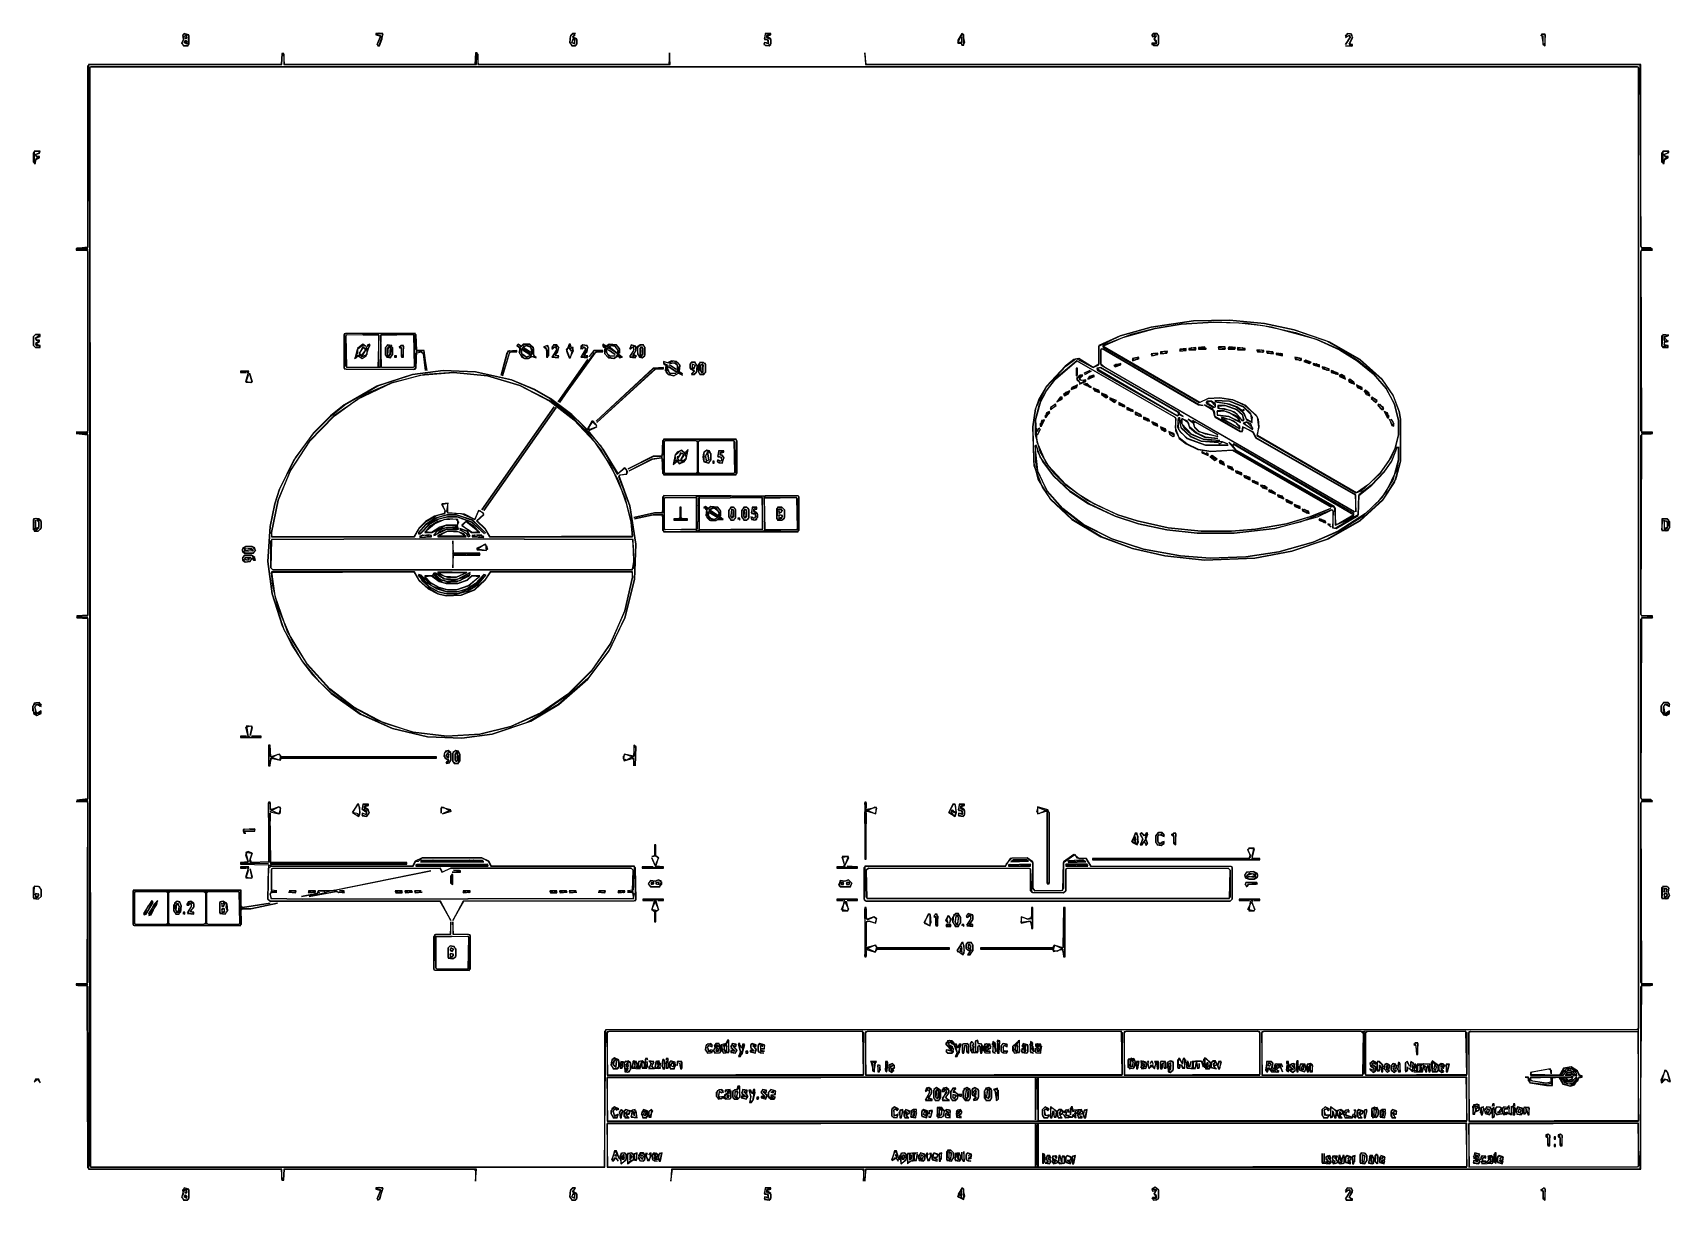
# Model space of a CAD drawing. Extents: x 68 to 2449, y 29 to 1727.
import ezdxf

# ---------------------------------------------------------------- set-up
doc = ezdxf.new("R2010")
doc.units = 0
doc.layers.add('EDGES', color=7, linetype='Continuous')

msp = doc.modelspace()

# ---------------------------------------------------------------- linework, layer by layer
at = {"layer": 'EDGES'}
for points in [[(289, 1726), (295, 1723), (295, 1711), (293, 1708), (288, 1708), (285, 1712), (287, 1717), (286, 1723)], [(288, 1726), (286, 1724), (287, 1717), (285, 1712), (287, 1708), (294, 1708), (295, 1724)], [(290, 1716), (292, 1714), (291, 1711), (288, 1713)], [(290, 1716), (288, 1713), (292, 1711)], [(289, 1722), (291, 1723), (292, 1720), (290, 1719)], [(289, 1723), (289, 1719), (292, 1719), (292, 1723)], [(571, 1727), (577, 1725), (571, 1708), (569, 1710), (574, 1723), (567, 1725)], [(577, 1726), (567, 1726), (567, 1724), (574, 1722), (569, 1710), (570, 1708), (572, 1708), (576, 1718)], [(854, 1726), (856, 1724), (853, 1720), (859, 1717), (859, 1711), (856, 1708), (853, 1708), (849, 1713), (850, 1722)], [(853, 1726), (850, 1723), (849, 1713), (852, 1708), (857, 1708), (859, 1710), (859, 1718), (853, 1721), (857, 1726)], [(854, 1717), (856, 1716), (855, 1711), (852, 1713)], [(853, 1717), (852, 1713), (856, 1711), (856, 1717)], [(1134, 1726), (1141, 1725), (1135, 1723), (1135, 1720), (1141, 1717), (1141, 1711), (1138, 1708), (1134, 1708), (1131, 1711), (1133, 1713), (1138, 1711), (1138, 1716), (1132, 1718)], [(1133, 1726), (1132, 1717), (1136, 1717), (1138, 1712), (1132, 1713), (1131, 1710), (1139, 1708), (1141, 1710), (1141, 1718), (1135, 1722), (1141, 1724), (1141, 1726)], [(1420, 1726), (1423, 1713), (1421, 1709), (1419, 1710), (1419, 1721), (1419, 1713), (1413, 1713)], [(1419, 1726), (1413, 1716), (1413, 1712), (1418, 1712), (1419, 1709), (1422, 1709), (1422, 1724)], [(1698, 1726), (1702, 1726), (1705, 1723), (1705, 1711), (1702, 1708), (1698, 1708), (1695, 1711), (1702, 1711), (1702, 1715), (1699, 1717), (1702, 1723), (1699, 1724), (1697, 1721), (1695, 1723)], [(1697, 1726), (1695, 1724), (1696, 1721), (1702, 1722), (1698, 1718), (1702, 1712), (1695, 1712), (1695, 1710), (1703, 1708), (1705, 1710), (1705, 1723), (1703, 1726)], [(1979, 1726), (1977, 1720), (1981, 1723), (1984, 1721), (1977, 1710), (1984, 1721), (1983, 1723), (1978, 1721), (1977, 1723), (1980, 1726), (1984, 1726), (1987, 1720), (1982, 1710), (1986, 1710), (1985, 1707), (1977, 1708), (1987, 1708), (1987, 1710), (1982, 1711), (1987, 1720), (1986, 1725)], [(2263, 1725), (2267, 1724), (2266, 1708), (2264, 1710), (2264, 1722), (2261, 1723)], [(2262, 1725), (2264, 1710), (2267, 1708), (2267, 1725)], [(994, 1698), (993, 1681), (716, 1681), (714, 1698), (712, 1698), (711, 1681), (434, 1681), (433, 1697), (430, 1697), (429, 1681), (149, 1681), (148, 1415), (131, 1413), (131, 1411), (146, 1411), (148, 1409), (148, 1148), (146, 1146), (131, 1146), (148, 1145), (148, 1412), (131, 1412), (133, 1414), (148, 1414), (148, 1679), (150, 1681), (430, 1681), (431, 1697), (433, 1696), (433, 1681), (713, 1681), (713, 1698), (715, 1696), (715, 1681), (995, 1681)], [(1278, 1698), (1279, 1681), (2405, 1681), (2406, 1416), (2408, 1413), (2406, 1409), (2407, 1145), (2423, 1145), (2421, 1143), (2407, 1143), (2406, 881), (2407, 879), (2422, 879), (2423, 877), (2407, 876), (2406, 614), (2408, 611), (2406, 607), (2407, 340), (2405, 74), (1279, 74), (1278, 57), (1280, 74), (2406, 74), (2406, 339), (2408, 342), (2423, 342), (2423, 344), (2408, 344), (2406, 346), (2406, 607), (2408, 609), (2423, 609), (2421, 612), (2408, 612), (2406, 614), (2406, 874), (2408, 876), (2423, 876), (2423, 879), (2408, 879), (2406, 881), (2406, 1141), (2408, 1143), (2423, 1144), (2423, 1146), (2408, 1146), (2406, 1148), (2406, 1409), (2408, 1411), (2423, 1411), (2421, 1414), (2408, 1414), (2406, 1416), (2406, 1681), (1280, 1681)], [(151, 1676), (153, 1678), (2401, 1678), (2403, 1676), (2403, 279), (2400, 277), (901, 277), (899, 77), (153, 77), (151, 79)], [(151, 1677), (152, 77), (900, 77), (900, 275), (902, 277), (2401, 278), (2403, 276), (2401, 274), (2156, 274), (2156, 144), (2403, 144), (2403, 1677)], [(78, 1555), (77, 1552), (72, 1550), (73, 1547), (78, 1546), (73, 1544), (71, 1537), (69, 1539), (69, 1552), (71, 1555)], [(79, 1555), (70, 1555), (70, 1537), (72, 1537), (72, 1542), (78, 1545), (78, 1547), (74, 1547), (72, 1550), (78, 1552)], [(2446, 1555), (2445, 1552), (2440, 1550), (2441, 1547), (2446, 1546), (2441, 1544), (2439, 1537), (2437, 1539), (2437, 1552), (2439, 1555)], [(2447, 1555), (2438, 1555), (2438, 1537), (2440, 1537), (2440, 1542), (2446, 1545), (2446, 1547), (2442, 1547), (2440, 1550), (2447, 1553)], [(2407, 1412), (2409, 1414), (2421, 1414), (2423, 1412)], [(72, 1288), (79, 1287), (72, 1283), (73, 1280), (78, 1279), (72, 1275), (73, 1272), (78, 1272), (78, 1269), (72, 1269), (69, 1272), (69, 1285)], [(72, 1288), (69, 1285), (69, 1272), (72, 1269), (79, 1269), (79, 1272), (72, 1274), (78, 1278), (78, 1280), (74, 1280), (72, 1283), (79, 1285), (79, 1288)], [(521, 1288), (523, 1290), (623, 1290), (625, 1288), (626, 1265), (625, 1239), (622, 1237), (524, 1237), (521, 1239)], [(521, 1289), (521, 1238), (622, 1237), (625, 1238), (625, 1261), (633, 1263), (636, 1260), (639, 1236), (636, 1260), (633, 1263), (626, 1264), (636, 1265), (641, 1236), (637, 1265), (627, 1265), (625, 1267), (624, 1290)], [(525, 1288), (571, 1287), (570, 1240), (525, 1240), (523, 1242), (523, 1286)], [(523, 1287), (524, 1240), (623, 1241), (622, 1288), (574, 1288), (573, 1240), (571, 1241), (571, 1288)], [(574, 1287), (621, 1288), (623, 1286), (623, 1242), (621, 1240), (575, 1240)], [(1526, 1180), (1542, 1212), (1570, 1242), (1585, 1253), (1610, 1240), (1618, 1244), (1618, 1271), (1649, 1286), (1694, 1299), (1756, 1308), (1808, 1309), (1859, 1304), (1902, 1295), (1949, 1279), (1997, 1252), (2030, 1222), (2046, 1199), (2055, 1176), (2057, 1165), (2057, 1104), (2050, 1078), (2031, 1048), (1997, 1017), (1949, 990), (1899, 973), (1845, 963), (1772, 960), (1714, 966), (1667, 977), (1622, 994), (1580, 1019), (1548, 1049), (1536, 1066), (1524, 1097), (1522, 1154)], [(1526, 1180), (1522, 1154), (1523, 1103), (1530, 1077), (1548, 1048), (1579, 1019), (1621, 994), (1667, 977), (1714, 966), (1772, 960), (1845, 963), (1899, 973), (1952, 991), (1998, 1017), (2031, 1047), (2048, 1073), (2057, 1104), (2057, 1165), (2055, 1176), (2046, 1200), (2030, 1223), (1998, 1252), (1954, 1277), (1902, 1295), (1859, 1304), (1808, 1309), (1756, 1308), (1694, 1299), (1649, 1286), (1618, 1272), (1618, 1245), (1610, 1240), (1589, 1253), (1582, 1252), (1569, 1242), (1542, 1213), (1531, 1194)], [(1624, 1271), (1653, 1284), (1700, 1297), (1738, 1303), (1785, 1306), (1822, 1305), (1857, 1301), (1904, 1291), (1935, 1281), (1968, 1266), (1994, 1250), (2017, 1231), (2036, 1209), (2048, 1187), (2054, 1163), (2054, 1142), (2049, 1123), (2040, 1105), (2027, 1087), (2010, 1070), (1993, 1058), (1849, 1141), (1851, 1154), (1849, 1168), (1832, 1185), (1813, 1193), (1794, 1196), (1777, 1195), (1765, 1189)], [(1624, 1272), (1624, 1270), (1764, 1189), (1777, 1195), (1794, 1196), (1813, 1193), (1831, 1185), (1847, 1171), (1850, 1165), (1851, 1154), (1848, 1141), (1992, 1058), (2000, 1061), (2027, 1086), (2043, 1109), (2049, 1123), (2054, 1142), (2054, 1163), (2048, 1187), (2036, 1210), (2018, 1231), (1995, 1250), (1969, 1266), (1935, 1281), (1869, 1299), (1834, 1304), (1785, 1306), (1738, 1303), (1700, 1297), (1665, 1288)], [(2439, 1288), (2446, 1287), (2445, 1285), (2440, 1285), (2440, 1279), (2446, 1279), (2440, 1277), (2440, 1272), (2445, 1272), (2445, 1269), (2437, 1271), (2437, 1286)], [(2438, 1288), (2437, 1271), (2438, 1269), (2446, 1269), (2446, 1272), (2440, 1273), (2441, 1277), (2446, 1278), (2440, 1284), (2447, 1287)], [(558, 1274), (555, 1273), (552, 1267), (548, 1270), (542, 1259), (546, 1257), (540, 1257), (537, 1253), (540, 1267), (548, 1273), (552, 1271), (548, 1274), (540, 1268), (540, 1261), (536, 1253), (541, 1257), (547, 1253), (553, 1257)], [(549, 1269), (552, 1266), (546, 1258), (543, 1261)], [(554, 1268), (554, 1259), (546, 1255)], [(557, 1274), (558, 1272), (555, 1267), (553, 1269)], [(585, 1273), (591, 1269), (591, 1259), (587, 1254), (581, 1258), (581, 1269)], [(584, 1273), (581, 1269), (581, 1258), (583, 1255), (588, 1254), (591, 1259), (590, 1272)], [(586, 1270), (588, 1268), (588, 1259), (586, 1257), (584, 1259), (584, 1268)], [(585, 1270), (584, 1258), (587, 1257), (588, 1269)], [(604, 1272), (607, 1271), (606, 1255), (604, 1256), (604, 1269), (601, 1270)], [(603, 1272), (601, 1269), (604, 1268), (604, 1255), (607, 1255), (607, 1272)], [(772, 1265), (759, 1264), (749, 1229), (758, 1262), (761, 1265), (772, 1264), (761, 1262), (751, 1228), (761, 1261), (763, 1263), (772, 1263)], [(774, 1274), (778, 1271), (776, 1269), (772, 1272)], [(772, 1272), (777, 1268), (775, 1263), (779, 1255), (783, 1253), (789, 1253), (794, 1256), (800, 1254), (796, 1259), (796, 1269), (791, 1274), (781, 1274), (778, 1271), (774, 1274)], [(776, 1269), (782, 1274), (790, 1274), (796, 1268), (796, 1258), (800, 1255), (793, 1256), (789, 1253), (783, 1253), (776, 1260)], [(787, 1272), (782, 1271), (778, 1266), (779, 1259), (786, 1255), (793, 1258), (794, 1261), (792, 1270)], [(778, 1265), (780, 1266), (792, 1258), (786, 1255), (779, 1260)], [(779, 1267), (784, 1267), (793, 1259)], [(781, 1269), (785, 1272), (791, 1270), (794, 1266), (794, 1261)], [(815, 1272), (818, 1269), (818, 1257), (816, 1255), (815, 1268), (811, 1270)], [(811, 1270), (815, 1267), (815, 1255), (817, 1255), (818, 1269), (817, 1272)], [(826, 1273), (833, 1269), (827, 1258), (832, 1257), (831, 1254), (824, 1256), (830, 1267), (829, 1270), (823, 1269)], [(825, 1273), (823, 1267), (827, 1270), (830, 1267), (823, 1255), (832, 1254), (833, 1257), (827, 1258), (831, 1262), (833, 1269), (830, 1273)], [(897, 1265), (884, 1265), (877, 1256), (885, 1265), (896, 1264), (884, 1261), (834, 1189), (887, 1263), (897, 1263)], [(848, 1274), (844, 1264), (848, 1254), (850, 1254), (854, 1269), (851, 1269), (850, 1274)], [(853, 1269), (854, 1264), (849, 1254), (844, 1267), (847, 1269), (851, 1264), (850, 1268)], [(849, 1273), (849, 1269)], [(868, 1273), (865, 1271), (865, 1267), (868, 1273), (873, 1272), (875, 1269), (869, 1257), (875, 1256), (873, 1254), (866, 1256), (872, 1267), (869, 1270), (867, 1267), (870, 1270), (872, 1267), (865, 1255), (874, 1254), (875, 1257), (870, 1258), (874, 1263), (875, 1269), (874, 1272)], [(897, 1274), (897, 1271), (901, 1268), (900, 1260), (905, 1254), (913, 1253), (919, 1257), (921, 1254), (925, 1255), (920, 1259), (921, 1268), (917, 1273), (906, 1274), (902, 1271)], [(897, 1273), (902, 1270), (899, 1270)], [(900, 1267), (903, 1267), (902, 1263), (905, 1257), (915, 1257), (908, 1256), (904, 1259), (902, 1265), (905, 1269), (918, 1261), (919, 1257), (917, 1258), (918, 1256), (913, 1253), (904, 1255), (900, 1260)], [(903, 1271), (905, 1269), (903, 1267), (901, 1269)], [(903, 1271), (907, 1274), (916, 1273), (921, 1267), (921, 1261), (918, 1261), (919, 1265), (915, 1271), (909, 1272), (905, 1269)], [(905, 1266), (915, 1259)], [(906, 1270), (909, 1272), (914, 1271), (919, 1265), (918, 1261)], [(939, 1273), (945, 1270), (945, 1265), (940, 1257), (945, 1257), (944, 1254), (936, 1256), (942, 1265), (942, 1270), (936, 1268)], [(938, 1273), (936, 1267), (941, 1270), (942, 1266), (936, 1255), (944, 1254), (946, 1257), (941, 1259), (945, 1264), (945, 1271)], [(951, 1273), (947, 1270), (948, 1259), (950, 1255), (954, 1254), (958, 1257), (958, 1269), (956, 1273)], [(952, 1273), (955, 1273), (958, 1269), (958, 1258), (954, 1254), (948, 1259), (948, 1269)], [(953, 1270), (955, 1268), (955, 1259), (953, 1257), (951, 1260), (951, 1268)], [(952, 1270), (951, 1259), (954, 1257), (955, 1269)], [(1621, 1267), (1621, 1244), (1990, 1030), (1627, 1240), (1621, 1245), (1621, 1266), (1623, 1268), (1763, 1186), (1770, 1185), (1764, 1186), (1625, 1267)], [(1708, 1261), (1713, 1264), (1718, 1263), (1712, 1260)], [(1718, 1264), (1708, 1263), (1708, 1260), (1717, 1261)], [(1745, 1268), (1736, 1267), (1736, 1264), (1745, 1265)], [(1745, 1267), (1740, 1264), (1736, 1265), (1737, 1267)], [(1749, 1268), (1749, 1266), (1759, 1266), (1759, 1269)], [(1750, 1267), (1753, 1269), (1759, 1268), (1758, 1266)], [(1763, 1269), (1763, 1267), (1774, 1267), (1772, 1270)], [(1764, 1268), (1768, 1270), (1774, 1268)], [(1792, 1269), (1801, 1270), (1802, 1268), (1793, 1267)], [(1792, 1270), (1792, 1267), (1802, 1267), (1802, 1270)], [(1806, 1268), (1808, 1270), (1816, 1268)], [(1806, 1267), (1816, 1267), (1817, 1269), (1808, 1270)], [(1820, 1268), (1827, 1269), (1830, 1267), (1821, 1266)], [(1820, 1269), (1820, 1266), (1831, 1266), (1831, 1268)], [(1848, 1265), (1854, 1266), (1858, 1264), (1856, 1262)], [(1848, 1266), (1849, 1263), (1858, 1263), (1858, 1265)], [(1862, 1263), (1866, 1264), (1872, 1261), (1868, 1260)], [(1862, 1264), (1863, 1261), (1872, 1260), (1871, 1263)], [(594, 1257), (594, 1255), (597, 1255), (597, 1257)], [(594, 1256), (597, 1256)], [(875, 1252), (832, 1190)], [(985, 1240), (970, 1239), (887, 1162), (971, 1239), (985, 1239), (972, 1237), (888, 1160), (974, 1238), (985, 1238)], [(919, 1258), (925, 1255), (922, 1254)], [(985, 1249), (985, 1246), (989, 1243), (989, 1233), (992, 1230), (1000, 1228), (1007, 1232), (1013, 1229), (1007, 1232), (1008, 1234), (1013, 1231), (1008, 1234), (1009, 1244), (1004, 1249), (997, 1250), (991, 1247)], [(986, 1249), (992, 1247), (1000, 1250), (1006, 1247), (1009, 1243), (1008, 1235), (1006, 1236), (1005, 1245), (1001, 1247), (994, 1246), (1001, 1247), (1005, 1244), (1007, 1238), (1004, 1234), (993, 1241), (1005, 1233), (1006, 1236), (1007, 1232), (1000, 1228), (993, 1230), (988, 1236), (989, 1243), (994, 1232), (1003, 1232), (996, 1231), (991, 1236), (992, 1243), (986, 1246)], [(994, 1244), (1004, 1237)], [(1027, 1248), (1030, 1248), (1034, 1242), (1033, 1234), (1029, 1230), (1026, 1231), (1030, 1236), (1024, 1239), (1024, 1245)], [(1026, 1248), (1024, 1246), (1024, 1238), (1030, 1235), (1026, 1230), (1030, 1230), (1033, 1233), (1034, 1242), (1031, 1248)], [(1028, 1245), (1031, 1243), (1029, 1239), (1027, 1240)], [(1027, 1245), (1027, 1239), (1030, 1239), (1031, 1243)], [(1039, 1248), (1043, 1248), (1046, 1245), (1046, 1233), (1043, 1230), (1039, 1230), (1036, 1234), (1036, 1244)], [(1038, 1248), (1036, 1234), (1038, 1230), (1044, 1230), (1046, 1233), (1046, 1246)], [(1042, 1246), (1039, 1243), (1040, 1233), (1043, 1233)], [(1041, 1245), (1043, 1244), (1042, 1233), (1039, 1235), (1039, 1243)], [(1532, 1187), (1542, 1206), (1555, 1223), (1586, 1250), (1727, 1169), (1730, 1166), (1729, 1153), (1735, 1137), (1745, 1129), (1762, 1121), (1781, 1118), (1812, 1120), (1956, 1037), (1813, 1120), (1781, 1118), (1763, 1121), (1746, 1129), (1735, 1138), (1730, 1148), (1730, 1167), (1586, 1250), (1555, 1224), (1542, 1207), (1534, 1192), (1526, 1164), (1528, 1132), (1541, 1102), (1553, 1086), (1569, 1070), (1601, 1047), (1646, 1026), (1674, 1017), (1719, 1007), (1767, 1002), (1811, 1002), (1846, 1005), (1891, 1013), (1928, 1024), (1955, 1035), (1925, 1023), (1891, 1013), (1846, 1005), (1811, 1002), (1767, 1002), (1719, 1007), (1674, 1017), (1646, 1026), (1611, 1042), (1588, 1056), (1570, 1070), (1545, 1097), (1533, 1118), (1526, 1142), (1526, 1164)], [(1587, 1239), (1585, 1239), (1585, 1228), (1587, 1229)], [(1586, 1239), (1586, 1228)], [(1615, 1238), (1620, 1240), (1733, 1175), (1734, 1172), (1732, 1170)], [(1615, 1239), (1616, 1236), (1732, 1170), (1735, 1172), (1741, 1169), (1734, 1173), (1736, 1174), (1621, 1240)], [(1650, 1246), (1640, 1243), (1642, 1241), (1650, 1244)], [(1641, 1242), (1643, 1245), (1650, 1245)], [(1677, 1253), (1676, 1255), (1667, 1253), (1667, 1250)], [(1676, 1254), (1675, 1252), (1667, 1251), (1670, 1254)], [(1694, 1259), (1698, 1261), (1704, 1260), (1697, 1257)], [(1694, 1260), (1695, 1257), (1704, 1259), (1704, 1261)], [(1876, 1260), (1882, 1261), (1885, 1258)], [(1876, 1261), (1876, 1259), (1885, 1257), (1885, 1260)], [(1903, 1254), (1906, 1255), (1913, 1252), (1911, 1250)], [(1903, 1255), (1904, 1252), (1913, 1251), (1913, 1253)], [(1916, 1249), (1924, 1246), (1927, 1248), (1919, 1251)], [(1917, 1250), (1919, 1251), (1926, 1247), (1924, 1246)], [(1930, 1245), (1934, 1246), (1939, 1242)], [(1930, 1246), (1930, 1244), (1939, 1241), (1939, 1244)], [(1943, 1240), (1946, 1241), (1953, 1237), (1950, 1236)], [(1943, 1241), (1944, 1238), (1953, 1236), (1953, 1238)], [(370, 1235), (370, 1233), (379, 1233), (370, 1234), (380, 1235), (381, 1229), (378, 1219), (387, 1219), (383, 1232), (387, 1220), (385, 1218), (378, 1220), (382, 1235)], [(665, 1236), (712, 1234), (764, 1222), (797, 1208), (820, 1195), (861, 1163), (893, 1127), (918, 1085), (929, 1094), (933, 1088), (931, 1085), (920, 1083), (936, 1039), (945, 983), (943, 932), (929, 876), (906, 829), (875, 788), (832, 750), (787, 724), (736, 707), (692, 701), (642, 703), (591, 715), (545, 736), (503, 766), (485, 783), (460, 813), (444, 838), (431, 864), (416, 911), (410, 958), (413, 1009), (420, 1042), (427, 1063), (450, 1109), (476, 1144), (502, 1170), (522, 1186), (571, 1214), (620, 1230)], [(665, 1236), (620, 1230), (568, 1213), (521, 1186), (501, 1170), (476, 1145), (447, 1105), (427, 1063), (420, 1042), (413, 1009), (410, 958), (416, 911), (433, 859), (460, 812), (475, 793), (502, 766), (544, 736), (591, 715), (642, 703), (692, 701), (736, 707), (792, 726), (833, 750), (875, 787), (906, 828), (929, 876), (943, 932), (945, 983), (936, 1039), (920, 1081), (922, 1084), (932, 1085), (932, 1091), (928, 1094), (919, 1086), (898, 1121), (876, 1148), (888, 1154), (878, 1150), (876, 1152), (882, 1161), (888, 1156), (883, 1162), (881, 1162), (874, 1150), (852, 1172), (821, 1195), (798, 1208), (764, 1222), (712, 1234)], [(415, 1000), (425, 1047), (443, 1090), (471, 1133), (507, 1170), (540, 1194), (590, 1218), (632, 1229), (680, 1233), (729, 1228), (776, 1214), (820, 1191), (855, 1164), (885, 1132), (909, 1096), (929, 1051), (938, 1015), (940, 995), (733, 994), (726, 1006), (714, 1017), (724, 1026), (723, 1029), (716, 1032), (711, 1019), (696, 1027), (672, 1029), (670, 1031), (672, 1043), (663, 1042), (667, 1032), (666, 1028), (652, 1024), (639, 1016), (630, 1007), (622, 994), (416, 994)], [(415, 1000), (415, 994), (623, 994), (630, 1006), (640, 1016), (655, 1025), (667, 1028), (668, 1031), (663, 1041), (671, 1043), (671, 1029), (691, 1028), (711, 1019), (716, 1031), (718, 1032), (724, 1027), (713, 1017), (726, 1005), (732, 994), (940, 994), (938, 1015), (932, 1041), (919, 1077), (894, 1121), (874, 1146), (856, 1164), (821, 1191), (776, 1214), (729, 1228), (680, 1233), (638, 1230), (590, 1218), (553, 1202), (506, 1170), (471, 1134), (443, 1091), (425, 1047)], [(1587, 1215), (1579, 1211), (1578, 1208), (1586, 1211)], [(1595, 1229), (1591, 1229), (1586, 1225), (1586, 1222), (1591, 1218), (1586, 1224), (1593, 1229), (1594, 1227), (1590, 1225), (1590, 1222), (1599, 1221), (1590, 1216), (1599, 1220), (1599, 1222), (1593, 1221), (1590, 1223)], [(1596, 1216), (1607, 1211), (1601, 1217)], [(1605, 1236), (1597, 1232)], [(1607, 1235), (1598, 1230)], [(1598, 1216), (1600, 1217), (1607, 1212), (1605, 1211)], [(1611, 1228), (1604, 1223), (1602, 1224), (1609, 1229)], [(1611, 1229), (1604, 1227), (1602, 1223), (1612, 1227)], [(1956, 1235), (1958, 1236), (1966, 1231), (1963, 1230)], [(1956, 1236), (1956, 1233), (1966, 1230), (1966, 1232)], [(1968, 1228), (1970, 1230), (1977, 1224)], [(1968, 1229), (1968, 1227), (1977, 1223), (1976, 1227), (1971, 1230)], [(1981, 1222), (1982, 1219), (1990, 1216), (1989, 1219), (1983, 1223)], [(1981, 1222), (1990, 1217), (1986, 1217)], [(1993, 1215), (1994, 1211), (2001, 1208), (2001, 1211)], [(1565, 1197), (1562, 1197), (1557, 1190), (1565, 1194)], [(1564, 1197), (1565, 1195), (1558, 1190)], [(1576, 1206), (1570, 1204), (1567, 1201), (1568, 1199), (1574, 1202)], [(1575, 1206), (1569, 1199), (1568, 1201)], [(1587, 1214), (1582, 1209), (1578, 1209)], [(1610, 1209), (1612, 1210), (1619, 1205), (1617, 1204)], [(1610, 1210), (1612, 1206), (1619, 1204), (1618, 1207)], [(1622, 1203), (1631, 1198), (1629, 1197), (1622, 1201), (1629, 1196), (1631, 1197), (1630, 1200)], [(1634, 1196), (1643, 1190), (1634, 1194), (1641, 1189), (1644, 1192)], [(1774, 1189), (1781, 1191), (1788, 1184), (1786, 1182)], [(1775, 1191), (1774, 1188), (1785, 1182), (1788, 1183), (1788, 1187), (1782, 1191)], [(1787, 1192), (1808, 1191), (1828, 1183), (1839, 1172), (1841, 1168), (1840, 1161), (1833, 1165), (1827, 1177), (1830, 1178), (1828, 1179), (1827, 1177), (1819, 1183), (1808, 1187), (1787, 1190), (1804, 1188), (1818, 1183), (1829, 1174), (1833, 1164), (1841, 1160), (1839, 1173), (1829, 1183), (1808, 1191)], [(1993, 1214), (2001, 1209), (1999, 1208)], [(2004, 1206), (2007, 1201), (2012, 1199), (2011, 1203), (2006, 1207)], [(2004, 1205), (2006, 1206), (2012, 1200)], [(2014, 1196), (2016, 1197), (2023, 1191), (2021, 1189)], [(2015, 1197), (2014, 1195), (2021, 1189), (2023, 1192)], [(826, 1183), (721, 1033)], [(829, 1182), (724, 1032)], [(1546, 1176), (1541, 1167), (1540, 1170)], [(1546, 1176), (1542, 1174), (1540, 1167), (1547, 1174)], [(1554, 1187), (1555, 1185), (1549, 1179), (1548, 1181)], [(1555, 1187), (1548, 1182), (1548, 1179), (1556, 1185)], [(1647, 1189), (1647, 1186), (1656, 1183), (1656, 1185)], [(1647, 1188), (1656, 1184), (1653, 1183)], [(1659, 1181), (1661, 1182), (1668, 1177), (1665, 1176)], [(1659, 1182), (1659, 1179), (1668, 1176), (1668, 1178)], [(1671, 1174), (1673, 1175), (1680, 1170), (1677, 1169)], [(1671, 1175), (1671, 1172), (1680, 1169), (1679, 1172)], [(1683, 1167), (1685, 1168), (1692, 1163), (1689, 1162)], [(1683, 1168), (1683, 1165), (1692, 1162), (1691, 1165)], [(1734, 1167), (1736, 1167), (1735, 1163), (1738, 1152), (1751, 1140), (1767, 1133), (1792, 1131), (1793, 1129), (1798, 1132), (1805, 1129), (1798, 1132), (1767, 1133), (1752, 1140), (1738, 1153), (1735, 1168), (1733, 1164), (1734, 1150), (1746, 1137), (1773, 1127), (1806, 1127), (1773, 1127), (1747, 1137), (1737, 1146), (1733, 1153)], [(1772, 1186), (1786, 1177), (1787, 1168), (1823, 1147), (1827, 1147), (1827, 1152), (1830, 1153), (1842, 1146), (1846, 1138), (1991, 1055), (1992, 1030), (1992, 1055), (1847, 1138), (1843, 1146), (1827, 1154), (1827, 1148), (1824, 1147), (1787, 1169), (1784, 1180)], [(1790, 1176), (1800, 1177), (1807, 1175), (1819, 1168), (1823, 1161), (1807, 1169), (1791, 1171)], [(1790, 1177), (1790, 1171), (1807, 1169), (1824, 1160), (1821, 1167), (1816, 1171), (1800, 1177)], [(1791, 1184), (1802, 1185), (1818, 1179), (1827, 1171), (1829, 1164), (1827, 1163), (1816, 1175), (1801, 1180), (1794, 1180)], [(1791, 1185), (1791, 1181), (1809, 1178), (1818, 1173), (1826, 1163), (1829, 1163), (1827, 1172), (1819, 1179), (1802, 1185)], [(1797, 1168), (1796, 1166), (1823, 1151), (1823, 1155), (1815, 1162)], [(2024, 1186), (2026, 1187), (2032, 1180), (2030, 1179)], [(2025, 1187), (2024, 1185), (2029, 1179), (2032, 1179), (2032, 1182)], [(2033, 1176), (2038, 1167), (2040, 1167), (2038, 1174)], [(2034, 1176), (2040, 1170), (2039, 1167)], [(131, 1144), (148, 1142), (148, 880), (132, 879), (132, 876), (148, 875), (148, 613), (132, 611), (148, 612), (148, 876), (132, 877), (133, 879), (148, 879), (148, 1143)], [(874, 1150), (876, 1152), (878, 1150)], [(1532, 1152), (1529, 1150), (1529, 1147), (1531, 1152), (1533, 1150), (1529, 1142), (1533, 1150)], [(1538, 1164), (1534, 1155), (1533, 1158)], [(1539, 1164), (1535, 1163), (1533, 1155), (1535, 1155)], [(1695, 1160), (1697, 1161), (1704, 1155)], [(1695, 1161), (1697, 1157), (1704, 1155), (1703, 1158)], [(1708, 1154), (1709, 1150), (1714, 1147), (1716, 1148), (1715, 1151)], [(1708, 1153), (1716, 1148)], [(1720, 1147), (1721, 1143), (1726, 1140), (1728, 1141), (1727, 1144)], [(1720, 1146), (1723, 1146), (1728, 1141)], [(1739, 1166), (1739, 1158), (1742, 1152), (1752, 1143), (1770, 1136), (1794, 1134), (1770, 1136), (1753, 1143), (1739, 1158), (1738, 1163), (1740, 1166), (1748, 1160), (1750, 1153), (1759, 1145), (1772, 1139), (1791, 1137), (1773, 1139), (1760, 1145), (1750, 1154), (1747, 1162)], [(1748, 1165), (1756, 1159), (1757, 1153), (1763, 1147), (1791, 1140), (1773, 1143), (1764, 1147), (1757, 1154), (1756, 1159), (1758, 1161), (1791, 1142), (1755, 1163), (1754, 1161)], [(1755, 1161), (1758, 1161)], [(1797, 1166), (1808, 1165), (1817, 1160), (1823, 1153), (1821, 1152)], [(1828, 1159), (1842, 1150), (1839, 1158), (1833, 1161)], [(1829, 1158), (1833, 1161), (1842, 1152), (1840, 1151)], [(2041, 1165), (2044, 1156), (2047, 1155), (2046, 1161), (2043, 1165), (2047, 1158), (2045, 1156)], [(934, 1093), (971, 1111), (982, 1111), (982, 1109), (968, 1107), (935, 1090), (969, 1107), (982, 1109), (984, 1107), (985, 1084), (1091, 1084), (1092, 1133), (1091, 1136), (985, 1136), (984, 1113), (982, 1111), (970, 1111)], [(984, 1134), (986, 1136), (1090, 1136), (1092, 1133), (1092, 1087), (1090, 1084), (986, 1084), (984, 1086), (983, 1109)], [(988, 1134), (1032, 1134), (1034, 1132), (1034, 1088), (1032, 1086), (988, 1086), (986, 1088), (986, 1132)], [(986, 1133), (986, 1087), (988, 1086), (1089, 1087), (1088, 1134)], [(1021, 1121), (1016, 1116), (1012, 1120), (1005, 1117), (1002, 1113), (999, 1099), (1005, 1104), (1008, 1100), (1015, 1103), (1018, 1107)], [(1011, 1120), (1016, 1116), (1014, 1114), (1010, 1116), (1008, 1111), (1005, 1110), (1006, 1106), (1004, 1104), (1002, 1112)], [(1020, 1120), (1018, 1114), (1016, 1116)], [(1035, 1133), (1035, 1087)], [(1036, 1132), (1038, 1134), (1087, 1134), (1089, 1132), (1089, 1088), (1087, 1086), (1038, 1086), (1036, 1088)], [(1048, 1120), (1054, 1115), (1054, 1106), (1050, 1101), (1044, 1104), (1043, 1110), (1044, 1116)], [(1048, 1120), (1044, 1117), (1044, 1103), (1051, 1101), (1054, 1106), (1054, 1115), (1052, 1119)], [(1525, 1126), (1529, 1090), (1543, 1060), (1565, 1035), (1595, 1012), (1637, 991), (1683, 976), (1737, 966), (1780, 963), (1832, 965), (1880, 972), (1930, 986), (1967, 1002), (2002, 1024), (2030, 1051), (2046, 1077), (2054, 1106), (2054, 1125), (2054, 1106), (2051, 1091), (2036, 1060), (2024, 1045), (2006, 1028), (1966, 1002), (1930, 986), (1880, 972), (1832, 965), (1780, 963), (1737, 966), (1683, 976), (1637, 991), (1596, 1012), (1566, 1035), (1543, 1061), (1529, 1090), (1526, 1105), (1526, 1125), (1528, 1125), (1529, 1118), (1537, 1102), (1552, 1082), (1576, 1060), (1603, 1042), (1642, 1024), (1676, 1013), (1717, 1004), (1761, 999), (1815, 999), (1874, 1006), (1936, 1023), (1957, 1033), (1959, 1031), (1958, 1007), (1963, 1006), (1995, 1025), (1996, 1054), (2015, 1069), (2033, 1088), (2044, 1104), (2052, 1125), (2044, 1105), (2033, 1089), (2014, 1069), (1996, 1055), (1995, 1026), (1962, 1006), (1959, 1007), (1959, 1032), (1957, 1033), (1911, 1015), (1874, 1006), (1815, 999), (1761, 999), (1717, 1004), (1676, 1013), (1642, 1024), (1604, 1042), (1577, 1060), (1552, 1083), (1533, 1110), (1527, 1127)], [(1807, 1131), (1817, 1120), (1962, 1036), (1962, 1011), (1977, 1017), (1989, 1025), (1989, 1028), (1814, 1129), (1813, 1126)], [(1813, 1126), (1815, 1128), (1989, 1026), (1963, 1011), (1961, 1038), (1818, 1120)], [(1002, 1106), (1004, 1104), (1000, 1100)], [(1016, 1116), (1018, 1108), (1009, 1100), (1005, 1105), (1013, 1105), (1011, 1107)], [(1012, 1116), (1015, 1113), (1009, 1104), (1006, 1108)], [(1049, 1117), (1051, 1106), (1048, 1104), (1046, 1111)], [(1049, 1117), (1046, 1111), (1047, 1104), (1051, 1106)], [(1057, 1104), (1057, 1101), (1059, 1101), (1059, 1104)], [(1057, 1103), (1059, 1102)], [(1066, 1119), (1072, 1118), (1067, 1116), (1067, 1113), (1070, 1113), (1073, 1109), (1070, 1101), (1066, 1101), (1063, 1104), (1065, 1106), (1066, 1104), (1070, 1105), (1070, 1109), (1064, 1111)], [(1065, 1119), (1064, 1110), (1068, 1110), (1070, 1106), (1068, 1104), (1064, 1106), (1063, 1103), (1071, 1101), (1073, 1109), (1067, 1115), (1073, 1117), (1073, 1119)], [(1768, 1118), (1768, 1116), (1777, 1112), (1777, 1115), (1774, 1116), (1777, 1114), (1776, 1112)], [(1780, 1110), (1782, 1112), (1789, 1106)], [(1780, 1110), (1787, 1105), (1790, 1107), (1783, 1112)], [(1793, 1104), (1794, 1101), (1801, 1098), (1800, 1102), (1795, 1105)], [(1793, 1104), (1801, 1099)], [(1805, 1097), (1814, 1092), (1812, 1091)], [(1805, 1097), (1806, 1094), (1814, 1091), (1812, 1095)], [(1817, 1089), (1820, 1090), (1826, 1085), (1824, 1084)], [(1817, 1090), (1818, 1087), (1826, 1084), (1826, 1087)], [(1829, 1082), (1832, 1083), (1838, 1078), (1836, 1077)], [(1829, 1083), (1830, 1080), (1838, 1077), (1838, 1080)], [(1841, 1075), (1844, 1076), (1850, 1071)], [(1841, 1076), (1841, 1074), (1850, 1070), (1850, 1073)], [(942, 1022), (972, 1029), (984, 1029), (984, 1052), (986, 1054), (1032, 1054), (1033, 1051), (986, 1050), (986, 1005), (1033, 1004), (1032, 1001), (986, 1001), (984, 1003), (984, 1026), (970, 1026), (943, 1020), (970, 1026), (983, 1026), (985, 1001), (1181, 1001), (1182, 1053), (985, 1054), (983, 1029), (972, 1029)], [(986, 1049), (988, 1051), (1033, 1051), (1034, 1005), (988, 1004), (986, 1006)], [(1035, 1053), (1037, 1051), (1037, 1004), (1035, 1002), (1033, 1004), (1033, 1051)], [(1036, 1052), (1038, 1054), (1131, 1053), (1132, 1003), (1128, 1001), (1038, 1001), (1037, 1004), (1129, 1004), (1129, 1051)], [(1036, 1050), (1128, 1051), (1129, 1005), (1037, 1004)], [(1133, 1054), (1180, 1054), (1182, 1052), (1182, 1003), (1180, 1001), (1132, 1002), (1133, 1004), (1179, 1004), (1180, 1006), (1179, 1051), (1133, 1051)], [(1132, 1050), (1178, 1051), (1180, 1049), (1180, 1006), (1178, 1004), (1133, 1004)], [(1853, 1069), (1856, 1065), (1863, 1063), (1853, 1068), (1856, 1069), (1863, 1065), (1859, 1068)], [(1866, 1062), (1865, 1060), (1875, 1056), (1866, 1061), (1868, 1062), (1875, 1058)], [(1878, 1054), (1880, 1055), (1887, 1050), (1885, 1049)], [(1878, 1055), (1879, 1052), (1887, 1049), (1885, 1053)], [(1890, 1047), (1892, 1048), (1899, 1043), (1897, 1042)], [(1890, 1048), (1891, 1045), (1899, 1042), (1900, 1044)], [(629, 1000), (629, 998), (632, 998), (646, 1013), (659, 1020), (671, 1023), (685, 1023), (706, 1015), (725, 998), (707, 1015), (685, 1023), (671, 1023), (656, 1019), (645, 1013), (631, 998), (629, 999), (640, 1012), (656, 1022), (670, 1026), (684, 1026), (707, 1018), (727, 999), (708, 1018), (684, 1026), (670, 1026), (653, 1021), (639, 1012)], [(1009, 1037), (1009, 1022), (1007, 1020), (1000, 1020), (1000, 1018), (1020, 1018), (1020, 1020), (1013, 1020), (1011, 1022), (1011, 1037)], [(1010, 1037), (1010, 1020)], [(1044, 1037), (1048, 1032), (1048, 1022), (1052, 1018), (1072, 1019), (1067, 1023), (1068, 1032), (1064, 1037), (1054, 1038), (1050, 1035), (1046, 1038)], [(1044, 1036), (1046, 1037), (1049, 1034)], [(1048, 1033), (1050, 1035), (1052, 1033), (1050, 1025), (1054, 1020), (1059, 1019), (1065, 1023), (1068, 1022), (1061, 1017), (1054, 1017), (1047, 1025)], [(1050, 1035), (1054, 1038), (1063, 1037), (1068, 1031), (1068, 1024), (1065, 1024), (1066, 1029), (1062, 1035), (1057, 1036), (1052, 1033)], [(1050, 1030), (1064, 1022), (1059, 1019), (1053, 1021), (1050, 1025)], [(1051, 1032), (1065, 1023), (1062, 1023)], [(1052, 1033), (1059, 1036), (1065, 1031), (1066, 1026), (1064, 1025)], [(1084, 1037), (1087, 1037), (1090, 1033), (1090, 1022), (1087, 1018), (1084, 1018), (1080, 1023), (1080, 1032)], [(1083, 1037), (1080, 1032), (1080, 1023), (1083, 1018), (1087, 1018), (1090, 1021), (1090, 1034), (1087, 1037)], [(1085, 1034), (1087, 1032), (1087, 1023), (1085, 1021), (1083, 1024)], [(1084, 1034), (1083, 1024), (1086, 1021), (1087, 1033)], [(1103, 1037), (1106, 1037), (1109, 1033), (1109, 1022), (1106, 1018), (1103, 1018), (1099, 1023), (1099, 1032)], [(1102, 1037), (1099, 1032), (1099, 1023), (1102, 1018), (1106, 1018), (1109, 1021), (1109, 1034), (1106, 1037)], [(1104, 1034), (1106, 1032), (1106, 1023), (1104, 1021), (1102, 1024), (1102, 1032)], [(1103, 1034), (1102, 1024), (1105, 1021), (1106, 1033)], [(1114, 1037), (1113, 1028), (1118, 1027), (1119, 1023), (1117, 1021), (1112, 1023), (1113, 1019), (1118, 1018), (1121, 1019), (1122, 1028), (1116, 1033), (1121, 1034), (1121, 1037)], [(1115, 1037), (1121, 1036), (1116, 1034), (1116, 1031), (1122, 1027), (1122, 1022), (1118, 1018), (1113, 1020), (1114, 1023), (1116, 1021), (1119, 1022), (1119, 1027), (1113, 1029)], [(1152, 1037), (1157, 1037), (1161, 1033), (1161, 1022), (1157, 1018), (1150, 1020), (1150, 1035)], [(1151, 1037), (1150, 1020), (1151, 1018), (1157, 1018), (1161, 1021), (1161, 1033), (1157, 1037)], [(1153, 1031), (1154, 1034), (1158, 1032), (1155, 1029)], [(1157, 1034), (1153, 1034), (1153, 1028), (1157, 1030)], [(1153, 1025), (1156, 1026), (1158, 1023), (1154, 1021)], [(1153, 1026), (1153, 1021), (1157, 1021), (1158, 1025)], [(1902, 1040), (1904, 1041), (1911, 1036), (1909, 1035)], [(1902, 1041), (1903, 1038), (1911, 1035), (1911, 1038)], [(1914, 1033), (1917, 1034), (1924, 1029), (1921, 1028)], [(1914, 1034), (1915, 1031), (1924, 1028), (1923, 1031)], [(73, 1021), (80, 1016), (80, 1007), (76, 1002), (69, 1004), (69, 1019)], [(77, 1020), (69, 1020), (70, 1002), (76, 1002), (80, 1006), (80, 1017)], [(72, 1018), (72, 1005), (75, 1005), (77, 1007), (77, 1016), (74, 1018), (77, 1015), (77, 1008), (73, 1005)], [(687, 1015), (685, 1011), (669, 1011), (660, 1008), (648, 1000), (638, 1001), (652, 1013), (666, 1019), (683, 1020)], [(686, 1019), (672, 1020), (657, 1016), (645, 1009), (638, 1000), (649, 1000), (669, 1011), (686, 1011)], [(686, 1009), (663, 1006), (655, 1002), (651, 996), (670, 1005), (687, 1005)], [(687, 1006), (670, 1005), (659, 1001), (653, 996), (651, 997), (656, 1002), (670, 1008), (685, 1008)], [(657, 995), (671, 1002), (688, 1001), (698, 995)], [(657, 996), (657, 994), (698, 994), (695, 998), (684, 1002), (671, 1002)], [(689, 1006), (699, 1002), (703, 996), (689, 1004), (698, 999), (701, 994), (704, 995), (700, 1002)], [(692, 1010), (698, 1016), (717, 1001), (707, 1000)], [(692, 1011), (706, 1000), (718, 1000), (709, 1010), (698, 1016)], [(1000, 1019), (1009, 1021), (1019, 1019)], [(1066, 1020), (1068, 1022), (1072, 1019)], [(1093, 1020), (1095, 1021), (1096, 1019)], [(1093, 1021), (1096, 1018), (1096, 1021)], [(1939, 1020), (1938, 1018), (1948, 1014), (1947, 1017)], [(1939, 1019), (1941, 1020), (1948, 1015), (1946, 1014)], [(1951, 1013), (1956, 1008), (1951, 1012), (1955, 1012)], [(2438, 1020), (2444, 1020), (2448, 1016), (2448, 1007), (2443, 1002), (2437, 1004)], [(2437, 1020), (2437, 1003), (2446, 1003), (2448, 1007), (2447, 1018), (2445, 1020)], [(2440, 1018), (2440, 1005), (2443, 1005), (2445, 1007), (2445, 1016), (2442, 1017), (2445, 1015), (2445, 1008), (2441, 1005)], [(373, 976), (378, 980), (387, 980), (392, 974), (388, 970), (377, 970), (373, 973)], [(373, 977), (373, 972), (376, 970), (389, 970), (392, 974), (391, 978), (387, 980), (378, 980)], [(376, 974), (378, 977), (389, 975), (387, 973)], [(376, 976), (376, 973), (389, 974), (386, 977)], [(414, 988), (416, 990), (625, 991), (940, 990), (942, 958), (941, 948), (938, 946), (417, 946), (414, 949)], [(414, 949), (417, 946), (940, 946), (942, 958), (941, 990), (625, 991), (415, 990)], [(631, 995), (635, 997), (648, 995), (634, 993)], [(631, 995), (631, 993), (648, 994), (648, 996), (644, 997)], [(679, 988), (679, 949), (680, 967), (718, 967), (718, 970), (680, 970)], [(707, 995), (711, 997), (724, 995), (722, 993)], [(707, 996), (707, 994), (724, 993), (720, 997)], [(727, 983), (713, 977), (714, 975), (728, 974)], [(729, 976), (727, 974), (714, 976), (725, 983), (728, 981)], [(373, 963), (377, 967), (386, 967), (391, 961), (387, 963), (383, 958), (377, 957)], [(373, 964), (373, 960), (377, 957), (384, 958), (387, 963), (389, 960), (392, 960), (391, 964), (386, 967), (376, 967)], [(376, 962), (378, 964), (383, 962), (380, 960)], [(376, 961), (381, 960), (385, 964), (377, 964)], [(679, 969), (717, 970), (718, 968), (680, 967)], [(415, 942), (622, 943), (630, 930), (643, 918), (657, 911), (669, 908), (691, 909), (711, 917), (726, 931), (734, 943), (939, 943), (940, 935), (929, 886), (908, 839), (881, 800), (846, 765), (807, 738), (763, 718), (718, 707), (670, 704), (621, 710), (579, 723), (535, 746), (500, 773), (467, 809), (444, 845), (425, 890), (417, 923)], [(415, 943), (420, 908), (438, 856), (467, 808), (499, 773), (534, 746), (569, 727), (621, 710), (670, 704), (718, 707), (763, 718), (808, 738), (847, 765), (881, 799), (908, 838), (929, 886), (940, 935), (940, 943), (733, 943), (726, 932), (710, 917), (691, 909), (669, 908), (657, 911), (640, 921), (630, 931), (623, 943)], [(629, 937), (630, 939), (640, 928), (656, 918), (670, 914), (685, 914), (704, 920), (713, 926), (725, 939), (727, 938), (707, 919), (685, 911), (670, 911), (658, 914), (645, 921)], [(629, 939), (634, 930), (644, 921), (658, 914), (670, 911), (685, 911), (700, 915), (715, 924), (727, 938), (724, 939), (712, 926), (697, 917), (685, 914), (670, 914), (649, 922), (633, 938)], [(718, 937), (706, 937), (699, 931), (686, 926), (665, 927), (649, 937), (651, 939), (660, 932), (670, 929), (685, 929), (703, 937), (704, 942), (685, 932), (666, 933), (654, 941), (651, 941), (649, 937), (638, 937), (638, 935), (646, 927), (659, 920), (671, 917), (684, 917), (703, 923)], [(638, 936), (648, 937), (659, 929), (669, 926), (686, 926), (700, 931), (707, 937), (718, 936), (702, 923), (684, 917), (671, 917), (659, 920), (647, 927)], [(651, 940), (653, 941), (666, 933), (679, 931), (692, 934), (702, 941), (704, 939), (689, 930), (670, 929), (661, 932)], [(657, 943), (658, 940), (671, 935), (684, 935), (699, 942)], [(657, 942), (699, 942), (684, 935), (667, 936)], [(73, 753), (77, 753), (80, 750), (79, 747), (77, 750), (73, 750), (71, 746), (72, 738), (76, 737), (80, 740), (75, 734), (68, 741), (68, 747)], [(78, 753), (70, 752), (68, 747), (69, 737), (74, 734), (80, 737), (80, 741), (74, 737), (71, 746), (74, 750), (80, 747)], [(2440, 753), (2445, 753), (2448, 750), (2447, 747), (2445, 750), (2441, 750), (2439, 747), (2441, 737), (2444, 737), (2446, 740), (2448, 739), (2443, 734), (2436, 740), (2436, 748)], [(2439, 753), (2436, 748), (2436, 740), (2439, 735), (2443, 734), (2448, 737), (2448, 741), (2442, 737), (2439, 741), (2439, 747), (2442, 750), (2448, 747), (2448, 751), (2446, 753)], [(370, 704), (370, 702), (400, 702), (400, 704), (386, 704), (399, 704), (399, 702), (384, 702), (381, 704), (378, 717), (385, 719), (387, 716), (384, 705), (387, 718), (379, 719), (381, 703), (371, 702), (371, 704), (379, 704)], [(411, 691), (411, 661), (413, 661), (414, 672), (428, 669), (429, 672), (655, 672), (655, 674), (429, 674), (427, 678), (414, 674), (413, 691)], [(412, 691), (413, 675), (415, 673), (412, 661)], [(942, 691), (942, 675), (928, 678), (927, 671), (928, 668), (941, 672), (942, 661), (942, 671), (940, 673), (942, 675), (943, 691), (945, 689), (944, 661), (945, 689)], [(428, 676), (427, 669), (415, 673), (425, 678)], [(428, 673), (655, 673)], [(671, 683), (676, 679), (676, 669), (672, 664), (669, 665), (673, 670), (670, 670), (666, 675), (667, 680)], [(672, 683), (668, 682), (666, 678), (667, 672), (673, 669), (669, 664), (674, 665), (676, 669), (676, 680)], [(672, 680), (669, 677), (670, 673), (673, 673)], [(671, 679), (673, 678), (672, 673), (669, 675)], [(683, 683), (689, 678), (689, 668), (686, 664), (682, 664), (679, 667), (679, 679)], [(683, 683), (679, 680), (679, 667), (681, 664), (687, 664), (689, 678), (687, 682)], [(684, 680), (686, 677), (686, 669), (684, 667), (682, 669), (682, 678)], [(683, 680), (682, 668), (685, 667), (686, 678)], [(927, 671), (927, 675), (930, 678), (940, 674), (932, 669)], [(131, 609), (146, 609), (148, 607), (148, 346), (146, 344), (131, 344), (131, 342), (146, 342), (148, 340), (149, 74), (429, 74), (430, 58), (433, 58), (434, 74), (710, 74), (712, 72), (712, 57), (713, 74), (433, 74), (432, 58), (430, 59), (430, 74), (150, 74), (148, 76), (147, 342), (148, 610)], [(370, 520), (370, 518), (411, 517), (410, 467), (413, 464), (660, 464), (676, 436), (661, 464), (413, 464), (410, 467), (411, 512), (414, 515), (621, 515), (625, 522), (629, 522), (634, 527), (721, 527), (730, 522), (734, 515), (942, 515), (944, 513), (945, 466), (942, 464), (694, 464), (679, 436), (695, 464), (945, 465), (943, 515), (735, 515), (731, 522), (721, 527), (634, 527), (624, 522), (620, 515), (415, 515), (414, 518), (612, 518), (612, 520), (414, 520), (413, 592), (412, 520), (411, 607), (413, 607), (413, 598), (415, 596), (413, 594), (426, 591), (428, 593), (428, 600), (426, 601), (414, 597), (413, 608), (411, 608), (411, 521), (386, 520), (384, 525), (387, 534), (381, 536), (378, 535), (381, 521)], [(428, 599), (426, 591), (415, 596), (426, 601)], [(541, 605), (543, 600), (543, 590), (541, 587), (541, 591), (533, 593)], [(540, 605), (533, 593), (542, 587), (544, 593), (542, 605)], [(549, 605), (556, 604), (550, 602), (550, 599), (553, 599), (557, 593), (553, 587), (547, 589), (548, 592), (553, 590), (554, 593), (553, 596), (547, 598)], [(548, 605), (547, 598), (554, 593), (552, 590), (547, 592), (547, 588), (554, 587), (557, 592), (556, 597), (550, 601), (556, 603), (556, 605)], [(662, 600), (662, 592), (662, 599), (664, 601), (674, 596), (664, 591), (677, 595), (674, 596), (676, 597)], [(1278, 608), (1278, 525), (1280, 525), (1280, 593), (1279, 525), (1278, 594), (1282, 595), (1294, 591), (1295, 600), (1279, 597), (1278, 607), (1280, 607), (1280, 599), (1280, 608)], [(1278, 596), (1282, 596)], [(1295, 599), (1293, 591), (1282, 596), (1293, 601)], [(1407, 605), (1409, 604), (1410, 595), (1408, 594), (1405, 597), (1403, 594), (1410, 593), (1408, 587), (1406, 591), (1400, 593)], [(1406, 605), (1400, 593), (1409, 587), (1411, 593), (1409, 605)], [(1404, 596), (1406, 597), (1407, 595), (1405, 594)], [(1416, 605), (1422, 604), (1417, 602), (1417, 599), (1423, 596), (1423, 590), (1420, 587), (1414, 589), (1415, 592), (1420, 590), (1420, 595), (1414, 597)], [(1415, 605), (1414, 596), (1418, 596), (1420, 591), (1414, 592), (1414, 588), (1421, 587), (1423, 589), (1423, 597), (1417, 601), (1423, 603), (1423, 605)], [(1528, 594), (1530, 600), (1541, 596), (1531, 591)], [(1529, 601), (1529, 591), (1541, 595), (1546, 593), (1546, 490), (1543, 490), (1543, 593), (1543, 489), (1546, 489), (1546, 593), (1544, 597)], [(1541, 596), (1545, 596)], [(2407, 610), (2409, 612), (2421, 612), (2423, 610)], [(374, 566), (376, 569), (391, 568), (390, 566)], [(374, 568), (375, 563), (378, 563), (375, 564), (376, 566), (391, 566), (391, 569)], [(1672, 563), (1675, 558), (1674, 548), (1666, 551)], [(1671, 563), (1666, 550), (1674, 546), (1676, 550), (1674, 563)], [(1671, 558), (1672, 553), (1669, 553), (1670, 556), (1669, 552), (1672, 551)], [(1672, 548), (1674, 547)], [(1688, 564), (1689, 561), (1686, 553), (1679, 546), (1682, 555), (1678, 562), (1680, 564), (1685, 559)], [(1680, 564), (1678, 561), (1682, 554), (1678, 546), (1681, 546), (1684, 551), (1687, 545), (1689, 549), (1686, 556), (1689, 564), (1684, 559)], [(1686, 553), (1689, 548), (1688, 546), (1684, 551)], [(1705, 564), (1709, 564), (1713, 560), (1712, 558), (1709, 561), (1704, 559), (1704, 550), (1706, 548), (1709, 548), (1711, 551), (1713, 550), (1709, 545), (1704, 546), (1701, 550), (1701, 559)], [(1705, 564), (1701, 559), (1701, 550), (1703, 546), (1709, 545), (1713, 548), (1713, 551), (1707, 548), (1704, 551), (1704, 558), (1706, 561), (1713, 558), (1713, 561), (1710, 564)], [(1728, 563), (1730, 562), (1729, 546), (1727, 548), (1727, 560), (1724, 561)], [(1727, 563), (1724, 560), (1727, 558), (1727, 548), (1730, 546), (1730, 563)], [(370, 519), (381, 521), (378, 531), (379, 535), (387, 534), (383, 522), (385, 520), (411, 519)], [(632, 523), (648, 523), (647, 521), (632, 521), (724, 521), (707, 522), (709, 524), (723, 523)], [(648, 522), (650, 524), (679, 523), (678, 521)], [(679, 523), (703, 524), (707, 522), (680, 521)], [(974, 546), (972, 546), (972, 530), (968, 529), (974, 530), (978, 527), (973, 516), (968, 527), (974, 513), (955, 512), (955, 514), (970, 514), (954, 514), (954, 512), (985, 512), (985, 514), (974, 515), (978, 527), (974, 530)], [(973, 545), (973, 529)], [(1237, 514), (1237, 512), (1267, 512), (1267, 514), (1252, 515), (1267, 513), (1248, 513), (1254, 529), (1245, 529), (1248, 518), (1247, 514)], [(1253, 529), (1254, 527), (1249, 516), (1245, 528)], [(1812, 513), (1812, 467), (1809, 464), (1280, 464), (1277, 467), (1277, 513), (1279, 515), (1483, 515), (1484, 519), (1492, 527), (1514, 527), (1522, 520), (1522, 483), (1525, 479), (1566, 480), (1567, 520), (1583, 532), (1586, 527), (1599, 526), (1606, 515), (1810, 515)], [(1812, 514), (1607, 515), (1600, 526), (1589, 526), (1582, 532), (1567, 521), (1567, 483), (1564, 479), (1525, 479), (1522, 483), (1522, 521), (1514, 527), (1489, 526), (1482, 515), (1278, 515), (1277, 466), (1280, 464), (1809, 464), (1812, 467)], [(1490, 521), (1516, 522), (1513, 524), (1494, 524)], [(1491, 522), (1494, 524), (1502, 524), (1504, 522)], [(1504, 522), (1506, 524), (1516, 522)], [(1598, 522), (1573, 521), (1575, 523), (1589, 524)], [(1599, 521), (1595, 524), (1573, 522), (1574, 520)], [(1844, 540), (1840, 524), (1609, 525), (1837, 526), (1839, 529), (1835, 539), (1837, 541)], [(1852, 526), (1842, 526), (1841, 530), (1844, 541), (1836, 541), (1835, 538), (1838, 531), (1836, 526), (1609, 526), (1609, 524), (1852, 524)], [(1841, 525), (1851, 525)], [(370, 514), (370, 512), (379, 512), (370, 513), (380, 514), (381, 508), (378, 498), (387, 498), (384, 511), (387, 499), (385, 497), (378, 499), (382, 514)], [(411, 517), (414, 515)], [(413, 519), (612, 519)], [(413, 474), (415, 477), (423, 477), (416, 476), (414, 478), (423, 479), (415, 480), (415, 510), (417, 512), (660, 512), (663, 506), (676, 512), (938, 512), (941, 509), (941, 480), (933, 479), (941, 478), (939, 476), (933, 477), (940, 477), (942, 475), (941, 468), (460, 467), (415, 468)], [(413, 474), (414, 468), (460, 467), (942, 468), (940, 479), (941, 509), (938, 512), (676, 512), (664, 506), (661, 512), (415, 511), (415, 479)], [(647, 508), (504, 479), (483, 479), (481, 475), (459, 471), (482, 475), (483, 477), (485, 476), (483, 477), (484, 479), (491, 479), (493, 476), (470, 471), (509, 478), (521, 476), (521, 479), (514, 479), (520, 479), (521, 477), (513, 476), (507, 480)], [(625, 516), (627, 518), (728, 518), (730, 516)], [(625, 517), (625, 515), (730, 515), (729, 518)], [(678, 503), (678, 488), (676, 490), (676, 501)], [(677, 503), (676, 490), (679, 488), (679, 503)], [(678, 506), (690, 506), (690, 508), (680, 509), (688, 509), (690, 507)], [(974, 513), (985, 513)], [(1237, 513), (1248, 513)], [(1280, 509), (1283, 512), (1517, 512), (1519, 510), (1520, 477), (1567, 476), (1570, 479), (1570, 510), (1572, 512), (1806, 512), (1809, 509), (1809, 470), (1807, 468), (1282, 468), (1280, 470)], [(1280, 509), (1281, 468), (1808, 468), (1809, 509), (1806, 512), (1570, 511), (1570, 479), (1567, 476), (1522, 476), (1519, 479), (1519, 511), (1283, 512)], [(1487, 516), (1489, 518), (1519, 517), (1518, 515)], [(1487, 517), (1487, 515), (1519, 515), (1519, 518)], [(1570, 517), (1600, 518), (1602, 516), (1571, 515)], [(1570, 518), (1570, 515), (1602, 515), (1601, 518)], [(1830, 502), (1834, 506), (1843, 507), (1849, 503), (1849, 500), (1844, 496), (1836, 496)], [(1830, 502), (1831, 498), (1836, 496), (1844, 496), (1849, 499), (1849, 504), (1843, 507), (1833, 506)], [(1833, 501), (1843, 499), (1846, 500), (1846, 503), (1837, 504)], [(1834, 502), (1842, 504), (1846, 501), (1836, 499)], [(71, 486), (76, 486), (80, 481), (80, 471), (76, 467), (69, 469), (69, 484)], [(70, 486), (69, 468), (76, 467), (80, 471), (80, 481), (78, 485)], [(214, 479), (370, 480), (371, 430), (369, 428), (216, 428), (214, 430)], [(214, 429), (370, 428), (371, 451), (373, 453), (385, 453), (424, 461), (385, 453), (373, 453), (373, 455), (413, 461), (373, 455), (371, 457), (371, 480), (214, 480)], [(218, 478), (262, 478), (264, 476), (264, 432), (262, 430), (218, 430), (216, 432), (216, 476)], [(216, 477), (216, 431), (218, 430), (369, 431), (368, 478)], [(265, 477), (265, 431)], [(266, 476), (268, 478), (317, 478), (319, 476), (319, 432), (317, 430), (268, 430), (266, 432)], [(320, 477), (320, 431)], [(323, 478), (367, 478), (369, 476), (369, 432), (367, 430), (323, 430), (321, 432), (321, 476)], [(440, 477), (450, 476), (451, 479), (441, 479), (450, 479), (449, 476)], [(469, 477), (470, 479), (479, 478), (477, 476)], [(469, 479), (469, 476), (479, 477), (479, 479)], [(508, 478), (495, 475), (493, 477), (505, 480)], [(595, 478), (604, 479), (605, 477), (597, 476)], [(595, 479), (596, 476), (605, 476), (605, 479)], [(609, 478), (618, 479), (619, 477), (611, 476)], [(609, 479), (610, 476), (620, 477), (619, 479)], [(623, 479), (624, 476), (634, 477), (625, 476), (624, 479), (633, 479)], [(694, 477), (695, 479), (704, 478), (702, 476)], [(694, 479), (694, 476), (704, 477), (704, 479)], [(820, 478), (829, 479), (830, 477), (822, 476)], [(820, 479), (821, 476), (830, 476), (830, 479)], [(834, 478), (843, 479), (844, 477), (836, 476)], [(834, 479), (835, 476), (845, 477), (844, 479)], [(848, 479), (849, 476), (859, 477), (850, 476), (849, 479), (858, 479)], [(890, 477), (900, 476), (901, 479), (891, 479), (900, 479), (899, 476)], [(919, 477), (920, 479), (929, 478), (927, 476)], [(919, 479), (919, 476), (929, 477), (929, 479)], [(982, 492), (982, 488), (979, 485), (967, 485), (963, 489), (967, 494), (973, 493), (978, 495)], [(982, 493), (978, 495), (973, 493), (966, 494), (963, 489), (966, 485), (980, 485)], [(967, 489), (968, 491), (971, 490)], [(967, 491), (967, 488), (971, 489), (971, 491)], [(974, 490), (977, 492), (979, 489), (976, 488)], [(979, 491), (974, 491), (974, 489), (979, 488)], [(1259, 490), (1256, 485), (1243, 485), (1240, 488), (1243, 494), (1249, 493), (1254, 495)], [(1259, 490), (1254, 495), (1249, 493), (1242, 494), (1240, 487), (1242, 485), (1257, 485)], [(1243, 490), (1246, 491), (1247, 489), (1244, 488)], [(1243, 491), (1243, 488), (1247, 488), (1247, 491)], [(1253, 492), (1256, 490), (1254, 488), (1251, 489)], [(1256, 491), (1251, 491), (1251, 488), (1255, 488)], [(1831, 489), (1833, 491), (1848, 490), (1847, 488), (1835, 488), (1834, 485)], [(1831, 489), (1833, 485), (1836, 488), (1849, 489), (1848, 491), (1832, 491)], [(2439, 486), (2444, 486), (2447, 483), (2446, 477), (2448, 472), (2443, 467), (2437, 469), (2437, 484)], [(2438, 486), (2437, 468), (2446, 468), (2448, 472), (2446, 477), (2447, 484)], [(2440, 483), (2440, 477), (2441, 483), (2444, 481), (2443, 477), (2444, 482)], [(72, 474), (75, 475), (77, 472), (73, 470)], [(72, 475), (72, 470), (76, 470), (77, 474)], [(241, 465), (229, 446), (230, 444), (233, 445), (243, 462)], [(242, 464), (236, 451), (230, 444), (236, 457)], [(250, 465), (244, 459), (237, 443), (240, 444)], [(249, 464), (248, 459), (238, 444), (237, 446)], [(278, 464), (282, 462), (284, 457), (283, 448), (280, 445), (277, 445), (273, 450), (273, 458)], [(278, 464), (274, 461), (273, 450), (276, 445), (281, 445), (284, 457), (282, 463)], [(278, 460), (281, 456), (279, 448), (276, 451), (276, 458)], [(277, 460), (276, 451), (277, 448), (280, 448), (281, 456), (280, 460)], [(297, 464), (302, 460), (302, 456), (297, 449), (301, 448), (301, 445), (293, 447), (299, 456), (299, 460), (296, 461), (294, 458), (292, 460)], [(294, 463), (292, 458), (295, 458), (297, 461), (299, 457), (293, 446), (302, 445), (302, 448), (297, 449), (302, 455), (302, 461), (298, 464)], [(344, 464), (350, 460), (351, 450), (347, 445), (340, 447), (340, 462)], [(340, 463), (340, 446), (348, 445), (351, 450), (349, 455), (350, 461), (345, 464)], [(343, 461), (343, 456), (346, 456), (347, 460), (345, 461), (347, 458), (344, 456)], [(343, 452), (346, 453), (347, 449), (344, 448)], [(343, 453), (343, 448), (347, 448), (347, 453)], [(955, 467), (955, 465), (970, 465), (956, 465), (956, 467), (972, 466), (968, 452), (972, 449), (972, 434), (974, 434), (974, 449), (978, 452), (974, 466), (984, 467), (984, 465), (977, 465), (985, 465), (985, 467)], [(973, 463), (978, 452), (976, 450), (968, 452)], [(973, 467), (973, 463)], [(1237, 467), (1237, 465), (1246, 465), (1238, 465), (1238, 467), (1248, 466), (1245, 450), (1253, 450), (1254, 452), (1251, 463), (1248, 464), (1249, 467), (1266, 467), (1266, 465), (1252, 465), (1267, 465), (1267, 467)], [(1249, 463), (1254, 453), (1252, 450), (1244, 452)], [(1278, 455), (1278, 383), (1280, 383), (1280, 392), (1280, 384), (1278, 384), (1279, 394), (1293, 390), (1296, 394), (1401, 394), (1401, 396), (1296, 396), (1294, 400), (1279, 396), (1278, 453), (1280, 453), (1280, 439), (1282, 437), (1291, 441), (1295, 439), (1293, 432), (1284, 435), (1280, 434), (1280, 398), (1280, 434), (1284, 435), (1294, 432), (1295, 439), (1291, 441), (1282, 438), (1280, 440), (1280, 455)], [(1569, 455), (1567, 455), (1566, 396), (1553, 400), (1551, 396), (1446, 396), (1446, 394), (1551, 394), (1552, 391), (1566, 394), (1567, 383), (1569, 383)], [(1520, 455), (1520, 440), (1515, 438), (1505, 441), (1505, 432), (1518, 435), (1520, 433), (1520, 424), (1522, 424), (1522, 455)], [(1521, 454), (1521, 425), (1519, 435), (1505, 433), (1506, 441), (1515, 438), (1520, 439)], [(1568, 454), (1568, 383), (1565, 395), (1567, 397)], [(1822, 467), (1822, 465), (1837, 465), (1823, 465), (1823, 467), (1841, 466), (1838, 463), (1836, 450), (1844, 450), (1845, 452), (1841, 462), (1842, 467), (1851, 466), (1843, 465), (1852, 465), (1852, 467)], [(1840, 463), (1845, 452), (1843, 450), (1835, 452)], [(2440, 474), (2443, 475), (2445, 472), (2441, 470)], [(2440, 475), (2440, 470), (2443, 470), (2445, 472), (2444, 475)], [(287, 448), (286, 446), (289, 445), (289, 448)], [(287, 447), (289, 446)], [(676, 434), (675, 416), (652, 415), (651, 364), (703, 363), (704, 415), (680, 416), (679, 434), (679, 416), (701, 416), (704, 414), (704, 365), (702, 363), (653, 363), (651, 365), (651, 412), (654, 416), (676, 416)], [(973, 450), (973, 434)], [(1371, 445), (1373, 444), (1374, 433), (1372, 428), (1364, 433)], [(1370, 445), (1364, 432), (1373, 428), (1373, 445)], [(1381, 445), (1384, 442), (1383, 428), (1381, 429), (1381, 441), (1378, 442)], [(1380, 445), (1378, 441), (1381, 440), (1381, 428), (1384, 428), (1383, 445)], [(1399, 443), (1395, 436), (1399, 432), (1397, 438), (1400, 443), (1402, 438), (1401, 432), (1404, 438)], [(1395, 437), (1398, 437)], [(1396, 429), (1402, 430), (1403, 428), (1397, 427)], [(1396, 430), (1396, 427), (1403, 427), (1403, 430)], [(1410, 446), (1413, 446), (1417, 440), (1417, 433), (1413, 427), (1410, 427), (1406, 434), (1406, 440)], [(1410, 446), (1407, 443), (1406, 434), (1409, 427), (1414, 427), (1417, 433), (1417, 440), (1414, 446)], [(1411, 443), (1414, 440), (1412, 430), (1409, 434)], [(1410, 443), (1409, 434), (1410, 430), (1413, 430), (1414, 440), (1413, 443)], [(1419, 429), (1421, 430), (1422, 428)], [(1419, 430), (1422, 427), (1422, 430)], [(1429, 446), (1435, 443), (1435, 438), (1429, 430), (1434, 430), (1434, 427), (1426, 429), (1432, 438), (1432, 443), (1429, 443), (1427, 440), (1425, 442)], [(1428, 446), (1425, 442), (1426, 440), (1431, 443), (1432, 439), (1426, 428), (1435, 427), (1435, 430), (1431, 431), (1435, 437), (1435, 444)], [(654, 412), (700, 413), (702, 411), (702, 367), (700, 365), (656, 365), (654, 367)], [(654, 413), (654, 366), (701, 365), (702, 412)], [(675, 399), (680, 398), (683, 394), (683, 384), (679, 380), (672, 382), (672, 396)], [(675, 399), (672, 396), (672, 381), (679, 380), (683, 383), (683, 394), (681, 398)], [(677, 396), (680, 394), (678, 391), (675, 393)], [(676, 396), (675, 392), (678, 391), (680, 394)], [(675, 387), (678, 388), (680, 385), (676, 383)], [(675, 388), (675, 383), (679, 383), (680, 387)], [(1278, 395), (1282, 395)], [(1295, 398), (1293, 390), (1282, 395), (1292, 400)], [(1295, 395), (1400, 395)], [(1420, 404), (1422, 399), (1422, 388), (1420, 386), (1418, 399), (1419, 394), (1417, 393), (1417, 396), (1416, 392), (1419, 391), (1414, 390), (1412, 392)], [(1419, 404), (1412, 392), (1421, 386), (1423, 392), (1421, 404)], [(1428, 404), (1432, 404), (1435, 400), (1435, 392), (1430, 386), (1428, 388), (1433, 393), (1428, 392), (1425, 395), (1425, 401)], [(1427, 404), (1425, 402), (1425, 395), (1431, 391), (1427, 386), (1431, 386), (1435, 392), (1435, 400), (1433, 404)], [(1429, 401), (1432, 399), (1431, 395), (1428, 396)], [(1428, 401), (1428, 395), (1432, 395), (1431, 401)], [(1446, 395), (1552, 395)], [(1552, 392), (1554, 400), (1565, 395), (1557, 391)], [(131, 343), (148, 343), (145, 341), (134, 341)], [(2407, 343), (2423, 343), (2420, 341), (2409, 341)], [(903, 273), (906, 275), (1273, 275), (1276, 273), (1276, 212), (904, 211)], [(903, 274), (903, 211), (1276, 211), (1275, 275)], [(1080, 262), (1078, 262), (1076, 257), (1069, 255), (1072, 243), (1080, 244)], [(1079, 262), (1080, 245), (1073, 243), (1070, 247), (1070, 253), (1077, 257)], [(1279, 273), (1282, 275), (1649, 275), (1652, 273), (1652, 212), (1280, 211)], [(1279, 274), (1279, 211), (1652, 211), (1651, 275)], [(1401, 262), (1407, 258), (1405, 256), (1402, 259), (1399, 258), (1400, 254), (1407, 249), (1404, 243), (1399, 243), (1396, 246), (1397, 248), (1404, 246), (1404, 249), (1396, 255), (1396, 258)], [(1433, 260), (1431, 257), (1433, 244), (1442, 244), (1442, 252), (1444, 254), (1446, 252), (1446, 243), (1448, 243), (1448, 256), (1443, 257), (1442, 262), (1439, 261), (1439, 244), (1437, 243), (1435, 248), (1436, 257)], [(1441, 262), (1442, 257), (1446, 257), (1449, 253), (1448, 244), (1446, 245), (1445, 254), (1442, 253), (1442, 245), (1439, 245), (1439, 260)], [(1470, 260), (1472, 262), (1474, 260)], [(1471, 262), (1470, 247), (1471, 243), (1473, 243), (1474, 261)], [(1502, 262), (1503, 245), (1496, 243), (1493, 247), (1493, 253), (1500, 257)], [(1503, 262), (1493, 253), (1495, 243), (1503, 244)], [(1655, 273), (1658, 275), (1849, 275), (1852, 273), (1852, 212), (1656, 211)], [(1655, 274), (1655, 211), (1852, 211), (1852, 274), (1849, 275)], [(1855, 273), (1858, 275), (1999, 275), (2003, 271), (2003, 214), (2001, 211), (1856, 211)], [(1855, 274), (1855, 211), (2002, 211), (2003, 274), (2006, 273), (2006, 211), (2153, 211), (2152, 275)], [(2005, 272), (2009, 275), (2150, 275), (2153, 273), (2153, 212), (2007, 211), (2005, 214)], [(2156, 273), (2159, 275), (2402, 274), (2403, 145), (2157, 144)], [(1050, 257), (1056, 254), (1055, 252), (1050, 254), (1049, 251), (1050, 246), (1056, 246), (1053, 243), (1050, 243), (1046, 248), (1047, 254)], [(1047, 255), (1046, 248), (1049, 243), (1056, 244), (1057, 248), (1060, 243), (1068, 244), (1066, 257), (1061, 257), (1059, 253), (1065, 253), (1060, 251), (1058, 247), (1054, 248), (1052, 246), (1049, 251), (1051, 254), (1056, 252), (1056, 255), (1054, 257)], [(1062, 257), (1065, 257), (1068, 253), (1068, 245), (1066, 243), (1061, 243), (1058, 247), (1061, 251), (1065, 252), (1064, 254), (1059, 254)], [(1062, 249), (1061, 246), (1065, 246), (1065, 249)], [(1061, 247), (1065, 248), (1064, 246)], [(1077, 255), (1073, 253), (1074, 246), (1077, 246)], [(1075, 254), (1077, 253), (1076, 246), (1073, 248)], [(1086, 257), (1091, 255), (1090, 253), (1086, 254), (1092, 247), (1089, 243), (1083, 245), (1084, 247), (1089, 246), (1083, 252)], [(1085, 257), (1083, 251), (1089, 247), (1083, 247), (1083, 244), (1090, 243), (1092, 248), (1086, 253), (1091, 253), (1091, 256)], [(1094, 257), (1097, 245), (1094, 238), (1097, 238), (1103, 256), (1100, 256), (1099, 250), (1101, 256), (1103, 255), (1099, 241), (1095, 238), (1097, 245), (1094, 256), (1097, 254), (1097, 251), (1096, 257)], [(1105, 245), (1107, 246), (1108, 244), (1106, 243)], [(1105, 246), (1105, 243), (1108, 243), (1108, 246)], [(1114, 257), (1112, 256), (1112, 250), (1117, 247), (1111, 247), (1111, 245), (1119, 243), (1120, 249), (1115, 253), (1120, 253), (1120, 255)], [(1115, 257), (1120, 254), (1115, 254), (1120, 248), (1118, 243), (1112, 245), (1113, 247), (1117, 246), (1112, 251), (1112, 255)], [(1125, 257), (1123, 255), (1123, 245), (1131, 243), (1126, 243), (1123, 246), (1123, 254), (1126, 257), (1132, 254), (1131, 249), (1127, 249), (1126, 253), (1128, 254), (1129, 252), (1129, 254), (1126, 254), (1126, 246), (1132, 246), (1126, 247), (1127, 249), (1132, 249), (1132, 255)], [(1398, 261), (1396, 255), (1404, 247), (1396, 248), (1396, 245), (1398, 243), (1405, 243), (1407, 245), (1406, 252), (1399, 256), (1402, 259), (1409, 254), (1412, 244), (1409, 238), (1412, 238), (1418, 256), (1415, 256), (1413, 251), (1411, 256), (1406, 256), (1408, 258), (1405, 261)], [(1416, 256), (1415, 244), (1410, 238), (1412, 244), (1408, 255), (1410, 256), (1412, 251), (1414, 251)], [(1422, 257), (1426, 257), (1429, 254), (1428, 244), (1426, 245), (1426, 254), (1423, 254), (1422, 244), (1420, 244), (1420, 255)], [(1420, 256), (1420, 243), (1422, 243), (1424, 254), (1426, 253), (1426, 244), (1429, 243), (1429, 255), (1427, 257)], [(1434, 260), (1436, 256), (1434, 254), (1436, 253), (1435, 243), (1432, 247), (1432, 257)], [(1455, 257), (1461, 253), (1459, 249), (1454, 250), (1458, 252), (1457, 254), (1454, 253), (1454, 246), (1459, 246), (1459, 243), (1454, 243), (1451, 247), (1451, 253)], [(1452, 256), (1452, 244), (1460, 243), (1460, 246), (1454, 247), (1461, 250), (1460, 256)], [(1454, 253), (1458, 253), (1456, 251)], [(1464, 260), (1464, 244), (1468, 243), (1464, 245), (1465, 254), (1463, 256), (1465, 260), (1468, 245), (1468, 257)], [(1472, 256), (1472, 243), (1470, 247)], [(1471, 258), (1473, 257)], [(1479, 257), (1485, 255), (1484, 252), (1482, 254), (1479, 253), (1479, 246), (1486, 246), (1483, 243), (1479, 243), (1476, 246), (1476, 253)], [(1479, 257), (1476, 254), (1476, 245), (1484, 243), (1486, 246), (1480, 246), (1479, 252), (1481, 254), (1485, 252), (1485, 256)], [(1500, 255), (1496, 253), (1497, 246), (1500, 246)], [(1498, 254), (1500, 253), (1499, 246), (1496, 248)], [(1509, 257), (1515, 254), (1515, 245), (1513, 243), (1506, 245), (1506, 248), (1512, 252), (1512, 254), (1507, 254)], [(1508, 257), (1506, 253), (1512, 253), (1506, 249), (1506, 244), (1513, 243), (1515, 244), (1515, 255)], [(1510, 249), (1509, 246), (1512, 246), (1512, 249)], [(1511, 249), (1512, 247), (1510, 246)], [(1520, 260), (1521, 254), (1518, 255)], [(1519, 260), (1519, 244), (1523, 243), (1519, 245), (1519, 254), (1522, 253), (1523, 245), (1521, 249), (1522, 257)], [(1529, 257), (1535, 253), (1533, 243), (1528, 243), (1525, 246), (1528, 251), (1532, 252), (1531, 254), (1526, 254)], [(1526, 256), (1526, 253), (1532, 253), (1525, 249), (1526, 244), (1534, 243), (1534, 256)], [(1529, 249), (1528, 246), (1532, 246), (1532, 249)], [(1528, 247), (1532, 248), (1531, 246)], [(2079, 258), (2082, 257), (2081, 241), (2079, 255), (2076, 256)], [(2078, 258), (2076, 255), (2079, 254), (2080, 241), (2082, 241), (2082, 258)], [(914, 236), (920, 232), (920, 223), (917, 220), (913, 220), (909, 226), (910, 232)], [(914, 236), (910, 233), (909, 226), (912, 220), (918, 220), (920, 222), (920, 233)], [(915, 233), (917, 231), (916, 223), (912, 226), (912, 230)], [(914, 233), (912, 226), (916, 222), (917, 232)], [(923, 231), (922, 221), (925, 221), (925, 228), (928, 231), (929, 216), (935, 216), (937, 219), (937, 230), (934, 232), (929, 230)], [(925, 231), (925, 222), (923, 221), (922, 229)], [(931, 232), (937, 229), (937, 219), (933, 215), (929, 217), (933, 218), (934, 221), (931, 220), (928, 223), (928, 228)], [(929, 219), (934, 219)], [(933, 229), (934, 224), (932, 223), (931, 227)], [(932, 229), (931, 223), (934, 223), (934, 229)], [(962, 235), (959, 235), (958, 221), (957, 230), (954, 232), (949, 231), (948, 220), (946, 231), (941, 232), (939, 221), (951, 220), (953, 229), (954, 221), (961, 221), (962, 229), (961, 231), (962, 223), (960, 221), (959, 234), (961, 235), (962, 233)], [(942, 232), (947, 228), (945, 220), (939, 222), (941, 229), (944, 228), (942, 227), (944, 226), (942, 222), (944, 222), (944, 229), (940, 230)], [(942, 224), (944, 223)], [(952, 232), (957, 229), (957, 222), (954, 222), (954, 229), (952, 229), (950, 220), (949, 230)], [(965, 232), (971, 230), (968, 225), (970, 220), (964, 221), (967, 227)], [(964, 232), (967, 228), (964, 220), (981, 221), (979, 232), (974, 231), (972, 220), (968, 223), (971, 231)], [(976, 232), (981, 228), (979, 220), (973, 222), (975, 229), (978, 228), (976, 227), (978, 226), (976, 222), (978, 222), (978, 229), (974, 230)], [(976, 224), (978, 223)], [(984, 234), (983, 224), (984, 220), (987, 220), (987, 232)], [(984, 233), (986, 232), (986, 220), (983, 224)], [(989, 235), (989, 233), (990, 235), (992, 234), (989, 230), (989, 221), (992, 221), (992, 235)], [(991, 231), (992, 222), (990, 221), (989, 229)], [(997, 232), (1003, 226), (1000, 220), (996, 220), (994, 223), (994, 229)], [(996, 232), (994, 230), (995, 220), (1001, 220), (1002, 230)], [(998, 229), (1000, 227), (999, 223), (996, 225)], [(997, 229), (996, 225), (1000, 223), (1000, 228)], [(1005, 231), (1005, 225), (1007, 232), (1012, 230), (1012, 221), (1010, 222), (1009, 229), (1010, 220), (1012, 220), (1012, 231)], [(1286, 231), (1289, 228), (1289, 217), (1292, 216), (1292, 227), (1295, 231)], [(1287, 231), (1293, 229), (1291, 216)], [(1292, 230), (1295, 230)], [(1299, 226), (1300, 218), (1298, 216), (1297, 225)], [(1297, 226), (1297, 216), (1299, 216), (1300, 225)], [(1309, 231), (1311, 230), (1310, 217), (1308, 218)], [(1308, 231), (1308, 217), (1310, 216), (1311, 231)], [(1313, 225), (1318, 228), (1321, 222), (1317, 220), (1315, 222), (1318, 225), (1314, 223)], [(1318, 228), (1313, 226), (1313, 217), (1317, 215), (1320, 218), (1316, 219), (1321, 221), (1321, 225)], [(1313, 222), (1316, 221), (1316, 218), (1320, 217), (1315, 216)], [(1315, 224), (1318, 224)], [(1665, 236), (1671, 231), (1671, 225), (1667, 220), (1661, 222), (1661, 233), (1663, 235), (1664, 223), (1668, 224), (1668, 231), (1664, 234)], [(1669, 235), (1661, 234), (1662, 220), (1670, 222), (1671, 232)], [(1665, 233), (1668, 230), (1666, 223), (1664, 224)], [(1676, 231), (1674, 220), (1673, 230)], [(1677, 231), (1673, 231), (1673, 220), (1675, 220)], [(1682, 232), (1687, 229), (1687, 222), (1685, 220), (1679, 222), (1682, 227), (1684, 226), (1682, 223), (1685, 223), (1684, 229), (1680, 227)], [(1679, 232), (1680, 220), (1687, 221), (1687, 230)], [(1682, 224), (1684, 223)], [(1689, 231), (1691, 220), (1695, 224), (1699, 220), (1702, 231), (1703, 220), (1705, 220), (1705, 231), (1699, 231), (1701, 227), (1698, 221), (1697, 225), (1693, 225), (1694, 223), (1691, 222), (1689, 227), (1691, 231)], [(1694, 231), (1693, 228), (1695, 231), (1697, 227), (1696, 231)], [(1704, 231), (1704, 220)], [(1710, 232), (1715, 230), (1715, 221), (1713, 222), (1713, 229), (1710, 228), (1710, 221), (1708, 221), (1708, 230)], [(1708, 231), (1708, 220), (1710, 220), (1710, 227), (1712, 229), (1713, 221), (1716, 221), (1715, 231)], [(1721, 232), (1726, 230), (1726, 219), (1722, 215), (1719, 217), (1723, 219), (1723, 229), (1720, 228), (1720, 223), (1723, 221), (1720, 220), (1718, 222), (1718, 229)], [(1723, 232), (1718, 230), (1719, 216), (1722, 215), (1726, 218), (1726, 231)], [(1719, 219), (1723, 219)], [(1722, 229), (1723, 224), (1721, 223), (1720, 227)], [(1734, 235), (1733, 221), (1736, 221), (1736, 227), (1736, 222), (1733, 222), (1733, 233), (1735, 235), (1740, 227), (1741, 234), (1744, 233), (1742, 221), (1738, 226), (1740, 221), (1743, 221), (1743, 235), (1741, 235), (1740, 227), (1736, 235)], [(1769, 231), (1754, 231), (1754, 222), (1752, 220), (1746, 222), (1746, 230), (1748, 230), (1748, 224), (1751, 223), (1752, 231), (1750, 223), (1748, 231), (1746, 231), (1746, 221), (1758, 220), (1760, 229), (1761, 221), (1764, 221), (1764, 228), (1764, 222), (1762, 221), (1761, 229), (1759, 229), (1758, 221), (1756, 221), (1756, 230), (1759, 232), (1767, 232), (1770, 223)], [(1755, 231), (1755, 220)], [(1773, 236), (1780, 229), (1778, 220), (1772, 222), (1771, 234)], [(1772, 236), (1773, 220), (1779, 220), (1780, 222), (1789, 220), (1785, 224), (1790, 226), (1792, 220), (1794, 220), (1796, 231), (1792, 231), (1791, 225), (1788, 232), (1784, 232), (1781, 229)], [(1776, 229), (1777, 224), (1775, 223), (1774, 227)], [(1775, 229), (1774, 223), (1777, 223), (1777, 229)], [(1781, 229), (1781, 222)], [(1785, 232), (1790, 228), (1788, 225), (1785, 226), (1787, 229), (1784, 227), (1788, 220), (1782, 222), (1782, 229)], [(1794, 232), (1796, 230), (1793, 220), (1791, 225)], [(1863, 231), (1868, 231), (1871, 228), (1869, 217), (1867, 221), (1864, 221), (1863, 216), (1861, 218)], [(1862, 231), (1862, 216), (1864, 216), (1865, 221), (1869, 216), (1880, 216), (1876, 220), (1881, 222), (1881, 227), (1885, 216), (1882, 224), (1883, 227), (1885, 223), (1884, 227), (1874, 227), (1872, 216), (1869, 221), (1871, 229), (1869, 231)], [(1866, 229), (1868, 227), (1866, 224), (1864, 226)], [(1865, 229), (1864, 225), (1867, 224), (1868, 228)], [(1876, 228), (1880, 225), (1879, 221), (1875, 222), (1878, 223), (1877, 225), (1875, 224), (1875, 219), (1880, 217), (1877, 215), (1872, 220)], [(1875, 224), (1878, 224)], [(1891, 231), (1891, 228), (1894, 228), (1894, 217), (1891, 218), (1892, 226), (1891, 217), (1894, 216), (1894, 231)], [(1891, 230), (1894, 230)], [(1899, 228), (1903, 226), (1902, 224), (1899, 225), (1903, 220), (1903, 217), (1900, 215), (1896, 218), (1901, 219), (1896, 224)], [(1901, 228), (1896, 226), (1896, 223), (1901, 219), (1896, 219), (1896, 217), (1900, 215), (1904, 218), (1902, 222), (1903, 227)], [(1899, 224), (1903, 223)], [(1906, 232), (1905, 222), (1906, 216), (1908, 216), (1908, 232)], [(1905, 230), (1908, 230)], [(1905, 228), (1907, 229), (1908, 227)], [(1907, 226), (1907, 216), (1905, 222)], [(1914, 228), (1919, 224), (1919, 219), (1916, 216), (1910, 219), (1910, 224)], [(1911, 227), (1910, 218), (1917, 216), (1919, 219), (1918, 227)], [(1914, 225), (1913, 219), (1916, 219), (1916, 224)], [(1914, 224), (1916, 223), (1915, 219), (1913, 220)], [(1924, 228), (1929, 225), (1928, 216), (1926, 218), (1926, 225), (1924, 225), (1923, 217), (1921, 217), (1921, 226)], [(1921, 227), (1921, 216), (1923, 216), (1923, 223), (1925, 225), (1925, 216), (1929, 216), (1929, 226), (1926, 228)], [(2017, 232), (2021, 229), (2020, 227), (2018, 229), (2015, 227), (2021, 222), (2021, 218), (2017, 215), (2012, 219), (2018, 218), (2019, 220), (2012, 227)], [(2017, 232), (2012, 228), (2013, 224), (2019, 220), (2017, 218), (2012, 220), (2017, 215), (2021, 217), (2021, 223), (2015, 227), (2017, 229), (2021, 227), (2021, 230)], [(2023, 231), (2023, 217), (2026, 217), (2026, 226), (2026, 218), (2023, 218), (2023, 230), (2025, 231), (2031, 225), (2030, 216), (2028, 225), (2029, 216), (2031, 216), (2031, 226), (2026, 231)], [(2037, 228), (2041, 225), (2040, 221), (2036, 222), (2039, 223), (2038, 225), (2036, 224), (2036, 219), (2041, 217), (2038, 215), (2033, 220), (2034, 226)], [(2037, 228), (2034, 227), (2033, 220), (2038, 215), (2041, 218), (2036, 220), (2041, 221), (2041, 226)], [(2036, 224), (2039, 224)], [(2046, 228), (2051, 225), (2050, 221), (2048, 221), (2051, 221), (2050, 227), (2046, 228), (2043, 225), (2043, 218), (2048, 215), (2051, 218), (2047, 218), (2046, 221), (2047, 218), (2051, 217), (2047, 215), (2043, 219), (2043, 224)], [(2048, 225), (2045, 223), (2048, 223)], [(2054, 230), (2053, 219), (2054, 216), (2057, 216), (2056, 229)], [(2054, 229), (2056, 228), (2056, 216), (2053, 219)], [(2067, 231), (2064, 229), (2064, 216), (2067, 217), (2067, 223), (2067, 218), (2064, 217), (2064, 229), (2066, 231), (2070, 224)], [(2072, 231), (2072, 222), (2072, 230), (2075, 229), (2074, 217), (2069, 221), (2074, 216), (2075, 229)], [(2100, 227), (2081, 227), (2081, 219), (2079, 227), (2077, 227), (2076, 216), (2089, 216), (2091, 225), (2093, 216), (2095, 216), (2095, 223), (2097, 225), (2098, 216), (2100, 216)], [(2078, 227), (2080, 218), (2082, 218), (2082, 225), (2085, 226), (2085, 218), (2083, 216), (2077, 218)], [(2086, 227), (2086, 216)], [(2087, 225), (2090, 228), (2099, 227), (2100, 217), (2098, 217), (2098, 224), (2096, 225), (2094, 216), (2092, 219), (2093, 224), (2090, 225), (2088, 216)], [(2104, 232), (2105, 228), (2111, 225), (2111, 218), (2109, 216), (2103, 217), (2102, 229)], [(2103, 232), (2103, 216), (2110, 216), (2112, 218), (2117, 215), (2120, 216), (2116, 221), (2116, 218), (2120, 217), (2117, 215), (2113, 218), (2113, 225), (2118, 228), (2121, 225), (2118, 221), (2120, 221), (2120, 227), (2116, 228), (2112, 225)], [(2106, 226), (2105, 219), (2108, 218), (2109, 223)], [(2107, 225), (2109, 223), (2107, 218), (2105, 220)], [(2112, 225), (2112, 218)], [(2115, 223), (2118, 223), (2118, 225)], [(2127, 227), (2124, 216), (2123, 226)], [(2128, 227), (2123, 227), (2123, 216), (2125, 216)], [(2321, 210), (2317, 211), (2314, 217), (2305, 223), (2294, 221), (2288, 211), (2246, 212), (2248, 216), (2272, 220), (2276, 218), (2276, 213), (2275, 220), (2246, 215), (2246, 211), (2294, 211), (2298, 217), (2304, 218), (2310, 213), (2309, 211), (2305, 215), (2299, 215), (2296, 211), (2313, 210), (2312, 215), (2306, 220), (2298, 220), (2289, 212), (2295, 221), (2305, 223), (2314, 216), (2316, 211), (2321, 209), (2316, 208), (2314, 202), (2304, 195), (2294, 198), (2289, 207), (2291, 207), (2295, 200), (2305, 198), (2312, 203), (2313, 208), (2305, 201), (2297, 202), (2294, 207), (2296, 208), (2298, 204), (2303, 203), (2307, 206), (2301, 203), (2297, 207), (2308, 208), (2246, 208), (2246, 203), (2276, 199), (2277, 208), (2277, 196), (2246, 200), (2243, 203), (2243, 208), (2238, 208), (2243, 207), (2245, 200), (2269, 196), (2278, 196), (2278, 207), (2287, 208), (2293, 198), (2304, 195), (2310, 197), (2316, 207), (2321, 208)], [(2291, 212), (2298, 220), (2306, 220), (2313, 213), (2311, 211), (2308, 216), (2300, 218), (2293, 211)], [(2297, 212), (2300, 215), (2304, 215), (2307, 212)], [(2442, 218), (2445, 215), (2449, 202), (2447, 201), (2445, 204), (2440, 205), (2437, 200), (2436, 204)], [(2441, 218), (2436, 200), (2442, 205), (2449, 201), (2445, 215)], [(70, 201), (75, 205), (79, 200), (77, 205), (72, 205)], [(903, 207), (1525, 208), (1527, 205), (1526, 146), (1526, 206), (1528, 208), (1530, 206), (1530, 146), (1529, 205), (1531, 208), (2152, 208), (2153, 145), (904, 144)], [(903, 208), (903, 144), (2153, 144), (2153, 208)], [(1095, 195), (1096, 179), (1094, 177), (1092, 179), (1093, 187), (1089, 187), (1089, 179), (1094, 177), (1089, 176), (1086, 179), (1086, 187), (1089, 190), (1093, 190)], [(1096, 195), (1093, 195), (1092, 190), (1086, 188), (1086, 178), (1088, 176), (1093, 176), (1096, 179)], [(1370, 193), (1375, 189), (1375, 185), (1370, 177), (1375, 176), (1375, 174), (1366, 175), (1372, 185), (1372, 189), (1366, 188)], [(1367, 192), (1366, 187), (1370, 190), (1372, 186), (1366, 174), (1376, 174), (1376, 176), (1370, 178), (1375, 184), (1375, 190), (1371, 193)], [(1382, 193), (1388, 188), (1388, 178), (1385, 174), (1381, 174), (1378, 178), (1378, 189)], [(1382, 193), (1378, 190), (1378, 178), (1380, 174), (1386, 174), (1388, 189)], [(1395, 193), (1400, 189), (1400, 185), (1395, 179), (1399, 174), (1391, 175), (1397, 189), (1394, 190), (1392, 187), (1390, 189)], [(1392, 192), (1390, 187), (1393, 187), (1395, 190), (1397, 186), (1391, 178), (1391, 174), (1401, 174), (1395, 178), (1400, 185), (1400, 190), (1396, 193)], [(1407, 192), (1410, 191), (1406, 186), (1411, 185), (1413, 181), (1412, 176), (1406, 174), (1403, 178), (1403, 187)], [(1406, 192), (1403, 187), (1403, 178), (1405, 174), (1410, 174), (1413, 178), (1412, 182), (1418, 183), (1417, 180), (1415, 181), (1418, 180), (1419, 183), (1413, 183), (1407, 188), (1410, 192)], [(1426, 193), (1431, 189), (1431, 178), (1428, 174), (1421, 178), (1421, 188)], [(1426, 193), (1422, 191), (1421, 178), (1424, 174), (1429, 174), (1431, 177), (1431, 190)], [(1438, 193), (1443, 189), (1443, 179), (1439, 174), (1436, 175), (1440, 180), (1434, 183), (1434, 190)], [(1438, 193), (1434, 191), (1434, 182), (1440, 179), (1436, 174), (1441, 175), (1443, 178), (1443, 190)], [(1457, 193), (1462, 189), (1462, 178), (1459, 174), (1455, 174), (1452, 178), (1452, 188)], [(1458, 193), (1454, 192), (1452, 188), (1454, 174), (1460, 174), (1462, 177), (1462, 190)], [(1471, 192), (1465, 190), (1469, 186), (1469, 174), (1472, 176)], [(1467, 191), (1472, 189), (1472, 176), (1470, 174)], [(2246, 207), (2275, 208), (2276, 201), (2268, 199), (2249, 202), (2246, 204)], [(2291, 207), (2293, 208), (2298, 201), (2306, 201), (2312, 208), (2313, 206), (2307, 199), (2299, 198)], [(1062, 186), (1066, 190), (1069, 190), (1072, 185), (1072, 188), (1070, 190), (1063, 188), (1062, 180), (1065, 176), (1072, 178), (1076, 176), (1083, 177), (1082, 190), (1075, 189), (1075, 186), (1077, 190), (1083, 188), (1083, 178), (1081, 176), (1077, 176), (1074, 179), (1077, 184), (1081, 185), (1080, 187), (1077, 187), (1080, 186), (1074, 182), (1073, 178), (1072, 180), (1067, 179), (1065, 181), (1067, 187), (1070, 185), (1066, 187), (1065, 180), (1072, 179), (1069, 176), (1062, 180)], [(1078, 182), (1077, 179), (1080, 179), (1080, 182)], [(1079, 182), (1080, 180), (1078, 179)], [(1090, 187), (1093, 186), (1091, 179), (1089, 180)], [(1100, 190), (1099, 184), (1105, 180), (1099, 181), (1098, 178), (1106, 176), (1107, 183), (1102, 186), (1107, 186), (1107, 189)], [(1101, 190), (1107, 188), (1106, 186), (1102, 187), (1108, 180), (1105, 176), (1099, 178), (1100, 180), (1105, 180), (1099, 185)], [(1118, 190), (1116, 190), (1114, 184), (1112, 189), (1109, 189), (1112, 180), (1110, 171), (1113, 171), (1115, 174)], [(1117, 190), (1118, 185), (1115, 174), (1111, 171), (1112, 180), (1110, 188), (1115, 184)], [(1121, 177), (1122, 179), (1124, 178)], [(1121, 179), (1121, 176), (1123, 176), (1124, 179)], [(1130, 190), (1135, 188), (1134, 186), (1130, 187), (1136, 181), (1133, 176), (1127, 179), (1133, 179), (1127, 186)], [(1129, 190), (1127, 185), (1133, 180), (1127, 180), (1127, 178), (1134, 176), (1136, 182), (1130, 186), (1135, 186), (1135, 189)], [(1142, 190), (1148, 187), (1146, 182), (1141, 182), (1142, 179), (1147, 178), (1145, 176), (1138, 180), (1138, 186)], [(1141, 190), (1138, 186), (1138, 179), (1141, 176), (1146, 176), (1148, 179), (1141, 181), (1148, 183), (1148, 188)], [(1141, 186), (1145, 185), (1145, 187)], [(1141, 186), (1145, 186)], [(1383, 190), (1385, 187), (1385, 179), (1383, 177), (1381, 179), (1381, 188)], [(1382, 190), (1381, 178), (1384, 177), (1385, 188)], [(1407, 183), (1410, 181), (1408, 177), (1406, 179)], [(1406, 183), (1406, 178), (1409, 177), (1410, 182)], [(1426, 190), (1428, 188), (1428, 179), (1426, 177), (1424, 179)], [(1425, 190), (1424, 179), (1427, 177), (1428, 189)], [(1439, 190), (1436, 187), (1437, 183), (1440, 183)], [(1438, 189), (1440, 188), (1439, 183), (1436, 185)], [(1457, 190), (1459, 188), (1459, 179), (1457, 177), (1455, 179)], [(1456, 190), (1455, 179), (1458, 177), (1459, 189)], [(2168, 169), (2172, 163), (2169, 159), (2166, 159), (2169, 165), (2165, 166), (2166, 159), (2163, 154), (2162, 166)], [(2171, 168), (2163, 168), (2162, 154), (2165, 154), (2165, 157), (2171, 160)], [(2191, 169), (2190, 166), (2192, 169), (2193, 166), (2193, 169)], [(2218, 166), (2217, 153), (2215, 156), (2215, 167), (2212, 164), (2207, 165), (2205, 163), (2197, 165), (2195, 163), (2195, 155), (2197, 153), (2205, 155), (2207, 153), (2213, 155), (2218, 153)], [(2221, 169), (2220, 153), (2223, 153), (2224, 163), (2220, 165), (2222, 169), (2223, 166), (2223, 169)], [(914, 165), (920, 161), (914, 162), (912, 159), (914, 151), (919, 153), (917, 149), (913, 149), (909, 155), (909, 159)], [(914, 165), (910, 162), (909, 155), (912, 149), (918, 149), (919, 154), (914, 152), (912, 159), (915, 162), (917, 160), (920, 162)], [(924, 161), (926, 159), (923, 150), (921, 157)], [(924, 161), (921, 157), (922, 149), (924, 149), (924, 156), (926, 158)], [(931, 161), (936, 158), (934, 154), (931, 155), (933, 158), (930, 156), (934, 149), (928, 151), (928, 158)], [(928, 159), (929, 149), (935, 149), (931, 153), (935, 154), (937, 159), (939, 158), (938, 150), (947, 149), (944, 161), (937, 159), (930, 161)], [(941, 161), (945, 159), (946, 152), (944, 149), (938, 151), (940, 156), (943, 155), (941, 154), (943, 152), (943, 157), (938, 159)], [(939, 157), (943, 157)], [(957, 161), (962, 158), (962, 151), (960, 149), (956, 149), (953, 154)], [(956, 161), (953, 156), (955, 149), (961, 149), (962, 159)], [(958, 158), (960, 156), (958, 152), (956, 154)], [(957, 158), (956, 153), (959, 152), (960, 157)], [(967, 161), (969, 159), (965, 150), (964, 158)], [(968, 161), (964, 158), (964, 150), (967, 150)], [(1321, 165), (1327, 161), (1320, 161), (1320, 152), (1326, 153), (1324, 149), (1320, 149), (1317, 152), (1317, 161)], [(1321, 165), (1317, 162), (1317, 151), (1325, 149), (1326, 154), (1321, 152), (1320, 160), (1322, 162), (1325, 159), (1327, 162)], [(1331, 161), (1333, 159), (1330, 149), (1328, 156)], [(1333, 161), (1329, 160), (1329, 149), (1331, 149)], [(1338, 161), (1343, 158), (1341, 154), (1338, 155), (1340, 156), (1338, 158), (1338, 152), (1341, 149), (1337, 149), (1335, 152), (1335, 157)], [(1337, 161), (1335, 151), (1336, 149), (1342, 149), (1338, 153), (1343, 155), (1343, 159)], [(1348, 161), (1353, 156), (1351, 149), (1345, 151), (1347, 158), (1350, 157), (1347, 152), (1350, 152), (1350, 158), (1345, 159)], [(1348, 161), (1345, 159), (1345, 150), (1352, 149), (1353, 161)], [(1364, 161), (1370, 156), (1367, 149), (1361, 152), (1361, 158)], [(1363, 161), (1361, 159), (1361, 151), (1368, 149), (1369, 159)], [(1365, 158), (1367, 156), (1366, 152), (1363, 154)], [(1364, 158), (1363, 154), (1367, 152), (1367, 157)], [(1376, 160), (1371, 159), (1372, 154), (1372, 159), (1376, 159), (1374, 151), (1372, 150), (1371, 152), (1371, 150), (1374, 150)], [(1386, 165), (1393, 159), (1392, 152), (1389, 149), (1383, 151), (1384, 164), (1386, 163), (1386, 152), (1390, 154), (1390, 159)], [(1383, 164), (1384, 149), (1392, 151), (1394, 160), (1400, 157), (1395, 155), (1395, 150), (1402, 149), (1402, 160), (1397, 161), (1393, 159), (1390, 164)], [(1387, 162), (1390, 159), (1388, 152), (1386, 153)], [(1398, 161), (1402, 159), (1401, 149), (1397, 149), (1394, 152), (1397, 156), (1400, 156), (1395, 159)], [(1397, 153), (1400, 152), (1400, 154)], [(1397, 153), (1400, 153)], [(1410, 155), (1413, 155)], [(1414, 161), (1419, 157), (1417, 154), (1413, 155), (1416, 158), (1411, 157)], [(1411, 159), (1411, 150), (1418, 149), (1418, 151), (1413, 153), (1418, 154), (1419, 158), (1417, 161)], [(1411, 153), (1418, 150), (1413, 149)], [(1413, 157), (1416, 157)], [(1540, 165), (1546, 161), (1539, 161), (1539, 153), (1546, 152), (1543, 149), (1539, 149), (1536, 153), (1536, 161)], [(1540, 165), (1536, 161), (1536, 152), (1538, 149), (1544, 149), (1546, 153), (1541, 152), (1539, 160), (1541, 162), (1544, 159), (1546, 162)], [(1549, 165), (1556, 158), (1555, 150), (1553, 151), (1553, 158), (1551, 158), (1550, 150), (1548, 150)], [(1548, 149), (1550, 149), (1552, 158), (1553, 150), (1556, 150), (1557, 158), (1559, 149), (1565, 149), (1561, 153), (1565, 154), (1567, 158), (1568, 156), (1571, 161), (1575, 158), (1570, 157), (1570, 152), (1574, 153), (1575, 151), (1570, 149), (1567, 154), (1569, 149), (1580, 150), (1581, 152), (1585, 149), (1583, 155), (1585, 160), (1587, 159), (1588, 149), (1594, 149), (1594, 151), (1590, 152), (1594, 150), (1589, 149), (1587, 153), (1595, 155), (1597, 149), (1599, 149), (1601, 161), (1597, 160), (1596, 154), (1593, 161), (1582, 160), (1581, 158), (1580, 165), (1578, 165), (1577, 153), (1577, 163), (1579, 165), (1580, 158), (1584, 159), (1584, 149), (1581, 154), (1579, 150), (1570, 153), (1572, 158), (1575, 157), (1574, 161), (1567, 158), (1564, 161), (1560, 161), (1557, 158), (1548, 165)], [(1561, 161), (1566, 158), (1564, 154), (1561, 155), (1563, 158), (1560, 156), (1564, 149), (1560, 149), (1558, 152), (1558, 158)], [(1590, 161), (1595, 157), (1593, 154), (1589, 155), (1592, 158), (1588, 154), (1586, 155)], [(1589, 157), (1592, 157)], [(1600, 161), (1598, 149), (1596, 154), (1597, 159)], [(1947, 165), (1953, 162), (1952, 159), (1950, 162), (1946, 161), (1946, 153), (1953, 153), (1950, 149), (1946, 149), (1943, 153), (1943, 161)], [(1947, 165), (1943, 161), (1943, 153), (1945, 149), (1951, 149), (1953, 153), (1948, 152), (1946, 160), (1949, 162), (1952, 159), (1953, 162)], [(1956, 165), (1963, 158), (1962, 149), (1958, 159), (1958, 151), (1955, 151)], [(1955, 165), (1955, 149), (1958, 150), (1959, 158), (1961, 149), (1963, 149), (1964, 159), (1967, 149), (1972, 149), (1968, 153), (1972, 154), (1974, 158), (1976, 149), (1987, 149), (1988, 154), (1986, 150), (1977, 153), (1979, 158), (1982, 157), (1981, 161), (1974, 158), (1970, 161), (1963, 159)], [(1968, 161), (1973, 158), (1971, 154), (1968, 155), (1970, 156), (1968, 158), (1968, 152), (1971, 149), (1965, 152), (1965, 158)], [(1978, 161), (1982, 159), (1977, 156), (1978, 152), (1982, 152), (1981, 149), (1977, 149), (1974, 154)], [(1989, 160), (1991, 159), (1990, 154), (1992, 151), (1991, 149), (1989, 152), (1989, 150), (1992, 149), (1990, 155), (1992, 160)], [(1997, 161), (2002, 158), (2000, 154), (1997, 155), (1999, 158), (1996, 156), (2000, 149), (1996, 149), (1994, 152), (1994, 158)], [(1996, 161), (1994, 159), (1995, 149), (2001, 149), (1997, 153), (2002, 155), (2002, 159)], [(2006, 161), (2008, 159), (2005, 149), (2004, 159)], [(2008, 161), (2004, 160), (2004, 149), (2006, 149)], [(2019, 165), (2025, 160), (2025, 154), (2021, 149), (2015, 151), (2015, 162)], [(2023, 164), (2015, 163), (2016, 149), (2024, 151), (2025, 160)], [(2019, 162), (2022, 159), (2020, 152), (2018, 153)], [(2018, 162), (2018, 152), (2021, 152), (2022, 160)], [(2030, 161), (2035, 156), (2033, 149), (2027, 151), (2029, 158), (2032, 157), (2029, 152), (2032, 152), (2032, 158), (2028, 159)], [(2030, 161), (2027, 159), (2027, 150), (2034, 149), (2035, 161)], [(2046, 161), (2051, 158), (2050, 154), (2046, 155), (2048, 158), (2045, 156), (2049, 149), (2045, 149), (2043, 152), (2043, 158)], [(2045, 161), (2043, 159), (2044, 149), (2050, 149), (2046, 153), (2051, 154), (2051, 159)], [(2165, 165), (2167, 166), (2169, 163), (2166, 162)], [(2178, 165), (2174, 164), (2174, 153), (2176, 153), (2178, 163), (2175, 154), (2173, 156), (2174, 163)], [(2183, 165), (2186, 165), (2189, 160), (2188, 155), (2185, 153), (2179, 159)], [(2182, 165), (2179, 159), (2180, 155), (2186, 153), (2189, 158), (2188, 164)], [(2184, 162), (2186, 160), (2184, 156), (2182, 158)], [(2183, 162), (2182, 158), (2185, 156), (2186, 161)], [(2192, 164), (2193, 151), (2191, 149), (2190, 162)], [(2193, 164), (2190, 162), (2190, 149), (2193, 150)], [(2198, 165), (2201, 165), (2203, 162), (2198, 156), (2202, 156), (2201, 158), (2203, 159), (2205, 157), (2204, 154), (2198, 153), (2195, 156), (2195, 162)], [(2198, 157), (2202, 157)], [(2204, 163), (2204, 158)], [(2208, 165), (2215, 164), (2214, 154), (2212, 157), (2209, 156), (2207, 158), (2209, 162), (2213, 162), (2208, 162), (2207, 160), (2208, 156), (2212, 156), (2210, 153), (2205, 156), (2205, 162)], [(2222, 164), (2222, 154)], [(2228, 165), (2234, 162), (2234, 156), (2231, 153), (2227, 154), (2225, 158)], [(2227, 165), (2225, 161), (2226, 154), (2232, 153), (2234, 155), (2234, 163)], [(2230, 162), (2232, 160), (2230, 156), (2228, 158)], [(2229, 162), (2228, 157), (2231, 156), (2232, 160)], [(2238, 165), (2244, 163), (2243, 154), (2239, 163), (2239, 156), (2236, 155), (2236, 163)], [(2236, 164), (2236, 154), (2239, 155), (2240, 162), (2242, 153), (2244, 153), (2244, 164)], [(903, 140), (1525, 141), (1527, 138), (1527, 81), (1525, 77), (904, 77)], [(903, 141), (903, 77), (2153, 77), (2153, 141)], [(1528, 141), (1530, 139), (1530, 79), (1528, 77), (1526, 79), (1526, 139)], [(1529, 138), (1531, 141), (2152, 141), (2153, 78), (1531, 77), (1529, 80)], [(2156, 140), (2402, 141), (2403, 79), (2401, 77), (2157, 77)], [(2156, 141), (2156, 77), (2403, 78), (2403, 141)], [(2272, 125), (2274, 123), (2273, 108), (2271, 109), (2271, 121), (2268, 122)], [(2271, 125), (2268, 124), (2268, 121), (2271, 120), (2271, 108), (2274, 108), (2274, 123)], [(2280, 121), (2280, 118), (2282, 118), (2282, 121)], [(2280, 120), (2282, 119)], [(2290, 125), (2292, 123), (2291, 108), (2289, 109), (2289, 121), (2286, 122)], [(2289, 125), (2286, 124), (2286, 121), (2289, 120), (2289, 108), (2292, 108), (2292, 123)], [(914, 101), (910, 87), (912, 86), (916, 90), (919, 86), (917, 90), (914, 90), (912, 87), (910, 88), (915, 101), (921, 89), (917, 101)], [(928, 98), (931, 95), (931, 89), (924, 82), (922, 93), (925, 98)], [(929, 98), (923, 97), (923, 82), (931, 88), (931, 96)], [(938, 98), (941, 95), (941, 88), (936, 86), (934, 82), (933, 96)], [(947, 98), (941, 96), (939, 98), (933, 97), (933, 82), (941, 88), (946, 87)], [(942, 97), (942, 87)], [(946, 98), (946, 88), (944, 87), (943, 96)], [(952, 98), (958, 95), (958, 89), (955, 86), (952, 86), (949, 90)], [(951, 98), (949, 94), (950, 87), (956, 86), (958, 88), (958, 95), (956, 98)], [(967, 98), (964, 95), (966, 98), (967, 94), (964, 87), (960, 93), (962, 97), (959, 97), (962, 87), (965, 87)], [(971, 98), (969, 96), (969, 88), (976, 86), (972, 86), (969, 89), (969, 95), (974, 98), (977, 93), (971, 91), (972, 89), (977, 89), (972, 90), (977, 92), (979, 86), (981, 86), (983, 98), (979, 97), (978, 91), (977, 96)], [(973, 96), (972, 93), (974, 94)], [(982, 98), (980, 87), (978, 91), (979, 96)], [(1321, 101), (1317, 87), (1323, 90), (1327, 86), (1324, 90), (1321, 90), (1319, 87), (1317, 88), (1322, 101), (1326, 94), (1322, 95), (1324, 92), (1327, 92), (1328, 88), (1324, 101)], [(1335, 98), (1338, 95), (1338, 89), (1331, 82), (1329, 93), (1332, 98)], [(1336, 98), (1330, 97), (1330, 82), (1338, 88), (1338, 96)], [(1346, 98), (1348, 96), (1348, 88), (1341, 83), (1340, 96)], [(1355, 98), (1340, 97), (1340, 82), (1344, 86), (1353, 87), (1354, 96), (1352, 87), (1350, 88), (1350, 95), (1352, 98)], [(1343, 96), (1343, 88), (1346, 90), (1346, 94)], [(1350, 97), (1349, 87), (1348, 96)], [(1360, 98), (1365, 95), (1365, 89), (1362, 86), (1356, 90), (1356, 94)], [(1359, 98), (1356, 90), (1357, 87), (1363, 86), (1365, 88), (1365, 96)], [(1368, 98), (1370, 95), (1368, 98), (1369, 87), (1372, 87), (1375, 97), (1372, 97), (1374, 93), (1370, 87), (1367, 94)], [(1379, 98), (1384, 95), (1382, 91), (1378, 91), (1383, 88), (1382, 86), (1376, 89), (1376, 94)], [(1378, 98), (1376, 88), (1383, 86), (1383, 89), (1379, 90), (1384, 92), (1384, 96)], [(1389, 98), (1389, 89), (1387, 87), (1386, 96)], [(1390, 98), (1386, 97), (1386, 86), (1388, 86)], [(1399, 102), (1403, 102), (1407, 98), (1407, 91), (1403, 86), (1397, 88), (1397, 100)], [(1398, 102), (1397, 87), (1404, 86), (1407, 91), (1407, 98), (1403, 102)], [(1400, 100), (1400, 89), (1403, 89), (1404, 98)], [(1401, 99), (1404, 97), (1402, 89), (1400, 90)], [(1412, 98), (1417, 94), (1415, 86), (1409, 88), (1409, 91), (1412, 93), (1411, 95), (1414, 94), (1412, 91), (1414, 88), (1414, 95), (1410, 96)], [(1409, 97), (1409, 87), (1415, 86), (1417, 87), (1417, 94), (1415, 98)], [(1422, 100), (1422, 86), (1419, 89), (1419, 99), (1419, 89), (1421, 86), (1423, 86)], [(1427, 98), (1425, 96), (1425, 88), (1432, 86), (1428, 86), (1425, 89), (1425, 95), (1428, 98), (1433, 95), (1428, 89), (1433, 90), (1428, 90), (1433, 92), (1433, 96)], [(1536, 97), (1536, 83), (1538, 83), (1539, 96)], [(1537, 97), (1539, 95), (1539, 85), (1537, 83)], [(1943, 97), (1943, 83), (1954, 82), (1956, 84), (1955, 88), (1951, 90), (1956, 90), (1954, 94), (1948, 92), (1948, 89), (1952, 86), (1946, 84), (1946, 97), (1946, 84), (1943, 84)], [(2000, 98), (2004, 98), (2008, 94), (2008, 87), (2004, 82), (1998, 84), (1998, 95)], [(2000, 98), (1998, 95), (1998, 83), (2005, 82), (2008, 87), (2008, 94), (2006, 97)], [(2022, 96), (2024, 93), (2023, 82), (2020, 86), (2020, 94)], [(2021, 96), (2020, 86), (2024, 82), (2024, 94)], [(2166, 98), (2172, 95), (2170, 93), (2166, 95), (2166, 92), (2172, 86), (2169, 82), (2163, 84), (2164, 87), (2169, 85), (2169, 88), (2163, 92)], [(2165, 98), (2163, 91), (2169, 86), (2163, 87), (2163, 83), (2170, 82), (2172, 84), (2171, 90), (2166, 94), (2171, 93), (2172, 96)], [(2195, 98), (2195, 83), (2193, 85), (2193, 96)], [(2194, 98), (2193, 85), (2196, 83), (2196, 98)], [(2280, 110), (2280, 107), (2282, 107), (2282, 110)], [(2280, 109), (2282, 108)], [(914, 94), (917, 93), (916, 95)], [(914, 94), (917, 94)], [(927, 95), (928, 90), (926, 89), (925, 93)], [(926, 95), (925, 89), (928, 89), (928, 95)], [(938, 95), (936, 95), (936, 88), (939, 91)], [(937, 95), (939, 93), (937, 89)], [(953, 95), (956, 93), (954, 89), (952, 91)], [(952, 95), (952, 90), (955, 89), (956, 93)], [(972, 95), (974, 94)], [(996, 57), (998, 74), (1274, 74), (1276, 72), (1276, 57), (1277, 74), (997, 74)], [(1334, 95), (1336, 91), (1333, 89), (1332, 93)], [(1333, 95), (1332, 89), (1335, 89), (1336, 94)], [(1344, 95), (1346, 93), (1344, 89)], [(1361, 95), (1363, 93), (1361, 89), (1359, 91)], [(1360, 95), (1359, 90), (1362, 89), (1363, 93)], [(1430, 95), (1428, 93)], [(1543, 94), (1541, 89), (1545, 86), (1540, 83), (1547, 82), (1548, 88), (1544, 90), (1546, 91), (1544, 90), (1548, 87), (1548, 84), (1546, 82), (1541, 84), (1545, 85), (1541, 90), (1544, 94), (1549, 90), (1547, 94)], [(1551, 93), (1551, 88), (1555, 86), (1550, 86), (1552, 82), (1559, 84), (1561, 82), (1568, 83), (1568, 93), (1565, 93), (1564, 85), (1562, 94), (1560, 94), (1559, 84), (1554, 89), (1558, 86), (1556, 82), (1551, 84), (1555, 85), (1551, 92), (1555, 94), (1557, 92), (1554, 91), (1557, 90), (1557, 93)], [(1561, 93), (1565, 84), (1565, 92), (1568, 92), (1568, 84), (1566, 82), (1560, 84)], [(1573, 94), (1578, 91), (1576, 87), (1572, 87), (1577, 84), (1576, 82), (1570, 85), (1570, 91)], [(1572, 94), (1570, 92), (1570, 84), (1577, 82), (1577, 85), (1573, 86), (1578, 88), (1580, 82), (1582, 82), (1584, 94), (1580, 93), (1579, 87), (1578, 92)], [(1583, 94), (1581, 83), (1580, 92)], [(1951, 94), (1955, 92), (1951, 91), (1955, 87), (1953, 82), (1948, 84), (1953, 85), (1948, 90)], [(1958, 93), (1958, 88), (1962, 86), (1957, 86), (1959, 82), (1966, 84), (1969, 82), (1975, 83), (1975, 94), (1973, 94), (1971, 85), (1969, 94), (1967, 94), (1966, 84), (1963, 89), (1965, 93)], [(1960, 94), (1964, 92), (1961, 91), (1965, 86), (1963, 82), (1958, 84), (1962, 85), (1958, 89)], [(1961, 90), (1964, 90)], [(1968, 93), (1970, 85), (1972, 85), (1972, 91), (1975, 92), (1975, 84), (1973, 82), (1967, 85)], [(1980, 94), (1985, 91), (1983, 87), (1980, 87), (1980, 85), (1984, 84), (1983, 82), (1977, 85), (1977, 91)], [(1979, 94), (1977, 92), (1977, 84), (1984, 82), (1984, 85), (1980, 86), (1985, 88), (1985, 92)], [(1982, 91), (1980, 89)], [(1990, 94), (1990, 85), (1988, 83), (1987, 92)], [(1991, 94), (1987, 93), (1987, 82), (1989, 82)], [(2002, 95), (2005, 93), (2003, 85), (2001, 86)], [(2001, 95), (2001, 85), (2004, 85), (2005, 94)], [(2013, 94), (2018, 90), (2016, 82), (2010, 84), (2013, 89), (2012, 91), (2015, 90), (2013, 87), (2015, 84), (2015, 91), (2011, 92)], [(2012, 94), (2010, 83), (2016, 82), (2018, 83), (2018, 90), (2016, 94)], [(2029, 94), (2034, 91), (2032, 87), (2029, 87), (2029, 85), (2033, 84), (2032, 82), (2026, 85), (2026, 90)], [(2028, 94), (2026, 84), (2033, 82), (2034, 86), (2029, 86), (2034, 88), (2034, 92)], [(2031, 91), (2029, 89)], [(2174, 93), (2173, 88), (2176, 94), (2181, 92), (2176, 90), (2176, 85), (2180, 86), (2181, 84), (2176, 82), (2174, 86), (2175, 82), (2191, 83), (2191, 92), (2189, 94), (2184, 93), (2185, 89), (2182, 83), (2181, 86), (2176, 86), (2176, 89), (2178, 91), (2181, 90), (2181, 93)], [(2186, 94), (2191, 91), (2191, 84), (2189, 82), (2183, 85), (2186, 89), (2188, 88), (2186, 85), (2189, 85), (2188, 91), (2184, 92)], [(2184, 90), (2188, 90)], [(2201, 94), (2206, 91), (2204, 87), (2200, 87), (2205, 84), (2204, 82), (2198, 85), (2198, 91)], [(2200, 94), (2198, 92), (2198, 84), (2205, 82), (2206, 86), (2201, 86), (2206, 88), (2206, 92)], [(2203, 91), (2201, 89)], [(571, 48), (577, 46), (571, 29), (569, 31), (574, 44), (567, 46)], [(1700, 48), (1705, 44), (1705, 32), (1702, 29), (1698, 29), (1695, 32), (1702, 32), (1702, 36), (1699, 38), (1702, 44), (1695, 44)], [(1700, 48), (1695, 45), (1696, 42), (1702, 43), (1698, 39), (1702, 33), (1696, 33), (1697, 29), (1705, 31), (1705, 44)], [(289, 47), (295, 44), (295, 32), (292, 29), (288, 29), (285, 34), (287, 38), (286, 44)], [(288, 47), (285, 34), (287, 29), (293, 29), (295, 31), (295, 45)], [(290, 37), (292, 35), (291, 32), (288, 34)], [(290, 37), (288, 34), (292, 32)], [(289, 43), (291, 44), (292, 41), (290, 40)], [(289, 44), (289, 40), (292, 40), (292, 44)], [(577, 47), (567, 47), (567, 45), (574, 43), (569, 31), (570, 29), (573, 31)], [(854, 47), (856, 46), (853, 41), (859, 38), (859, 32), (856, 29), (853, 29), (849, 34), (850, 43)], [(853, 47), (850, 44), (849, 34), (852, 29), (857, 29), (859, 31), (859, 39), (853, 42), (857, 47)], [(854, 38), (856, 37), (855, 32), (852, 34)], [(853, 38), (852, 34), (856, 32), (856, 38)], [(1134, 47), (1141, 46), (1135, 44), (1135, 41), (1141, 38), (1141, 32), (1138, 29), (1132, 31), (1133, 34), (1138, 32), (1138, 37), (1132, 39)], [(1133, 47), (1132, 38), (1136, 38), (1138, 33), (1132, 34), (1132, 30), (1139, 29), (1141, 31), (1141, 39), (1135, 43), (1141, 45), (1141, 47)], [(1420, 47), (1423, 35), (1421, 30), (1419, 33), (1413, 34), (1414, 37), (1419, 35), (1418, 45)], [(1419, 47), (1413, 34), (1422, 30), (1422, 45)], [(1418, 44), (1419, 37), (1417, 36), (1417, 39), (1415, 36), (1414, 38)], [(1980, 47), (1984, 47), (1987, 43), (1982, 34), (1986, 29), (1979, 29), (1977, 31), (1984, 42), (1983, 44), (1977, 43)], [(1979, 47), (1977, 41), (1981, 44), (1984, 42), (1977, 31), (1978, 29), (1987, 29), (1987, 31), (1982, 33), (1987, 41), (1986, 46)], [(2265, 47), (2267, 45), (2266, 29), (2264, 31), (2264, 43), (2261, 44)], [(2265, 47), (2261, 43), (2264, 42), (2264, 31), (2267, 29), (2267, 46)]]:
    msp.add_lwpolyline(points, close=True, dxfattribs=at)

doc.saveas('drawing.dxf')
